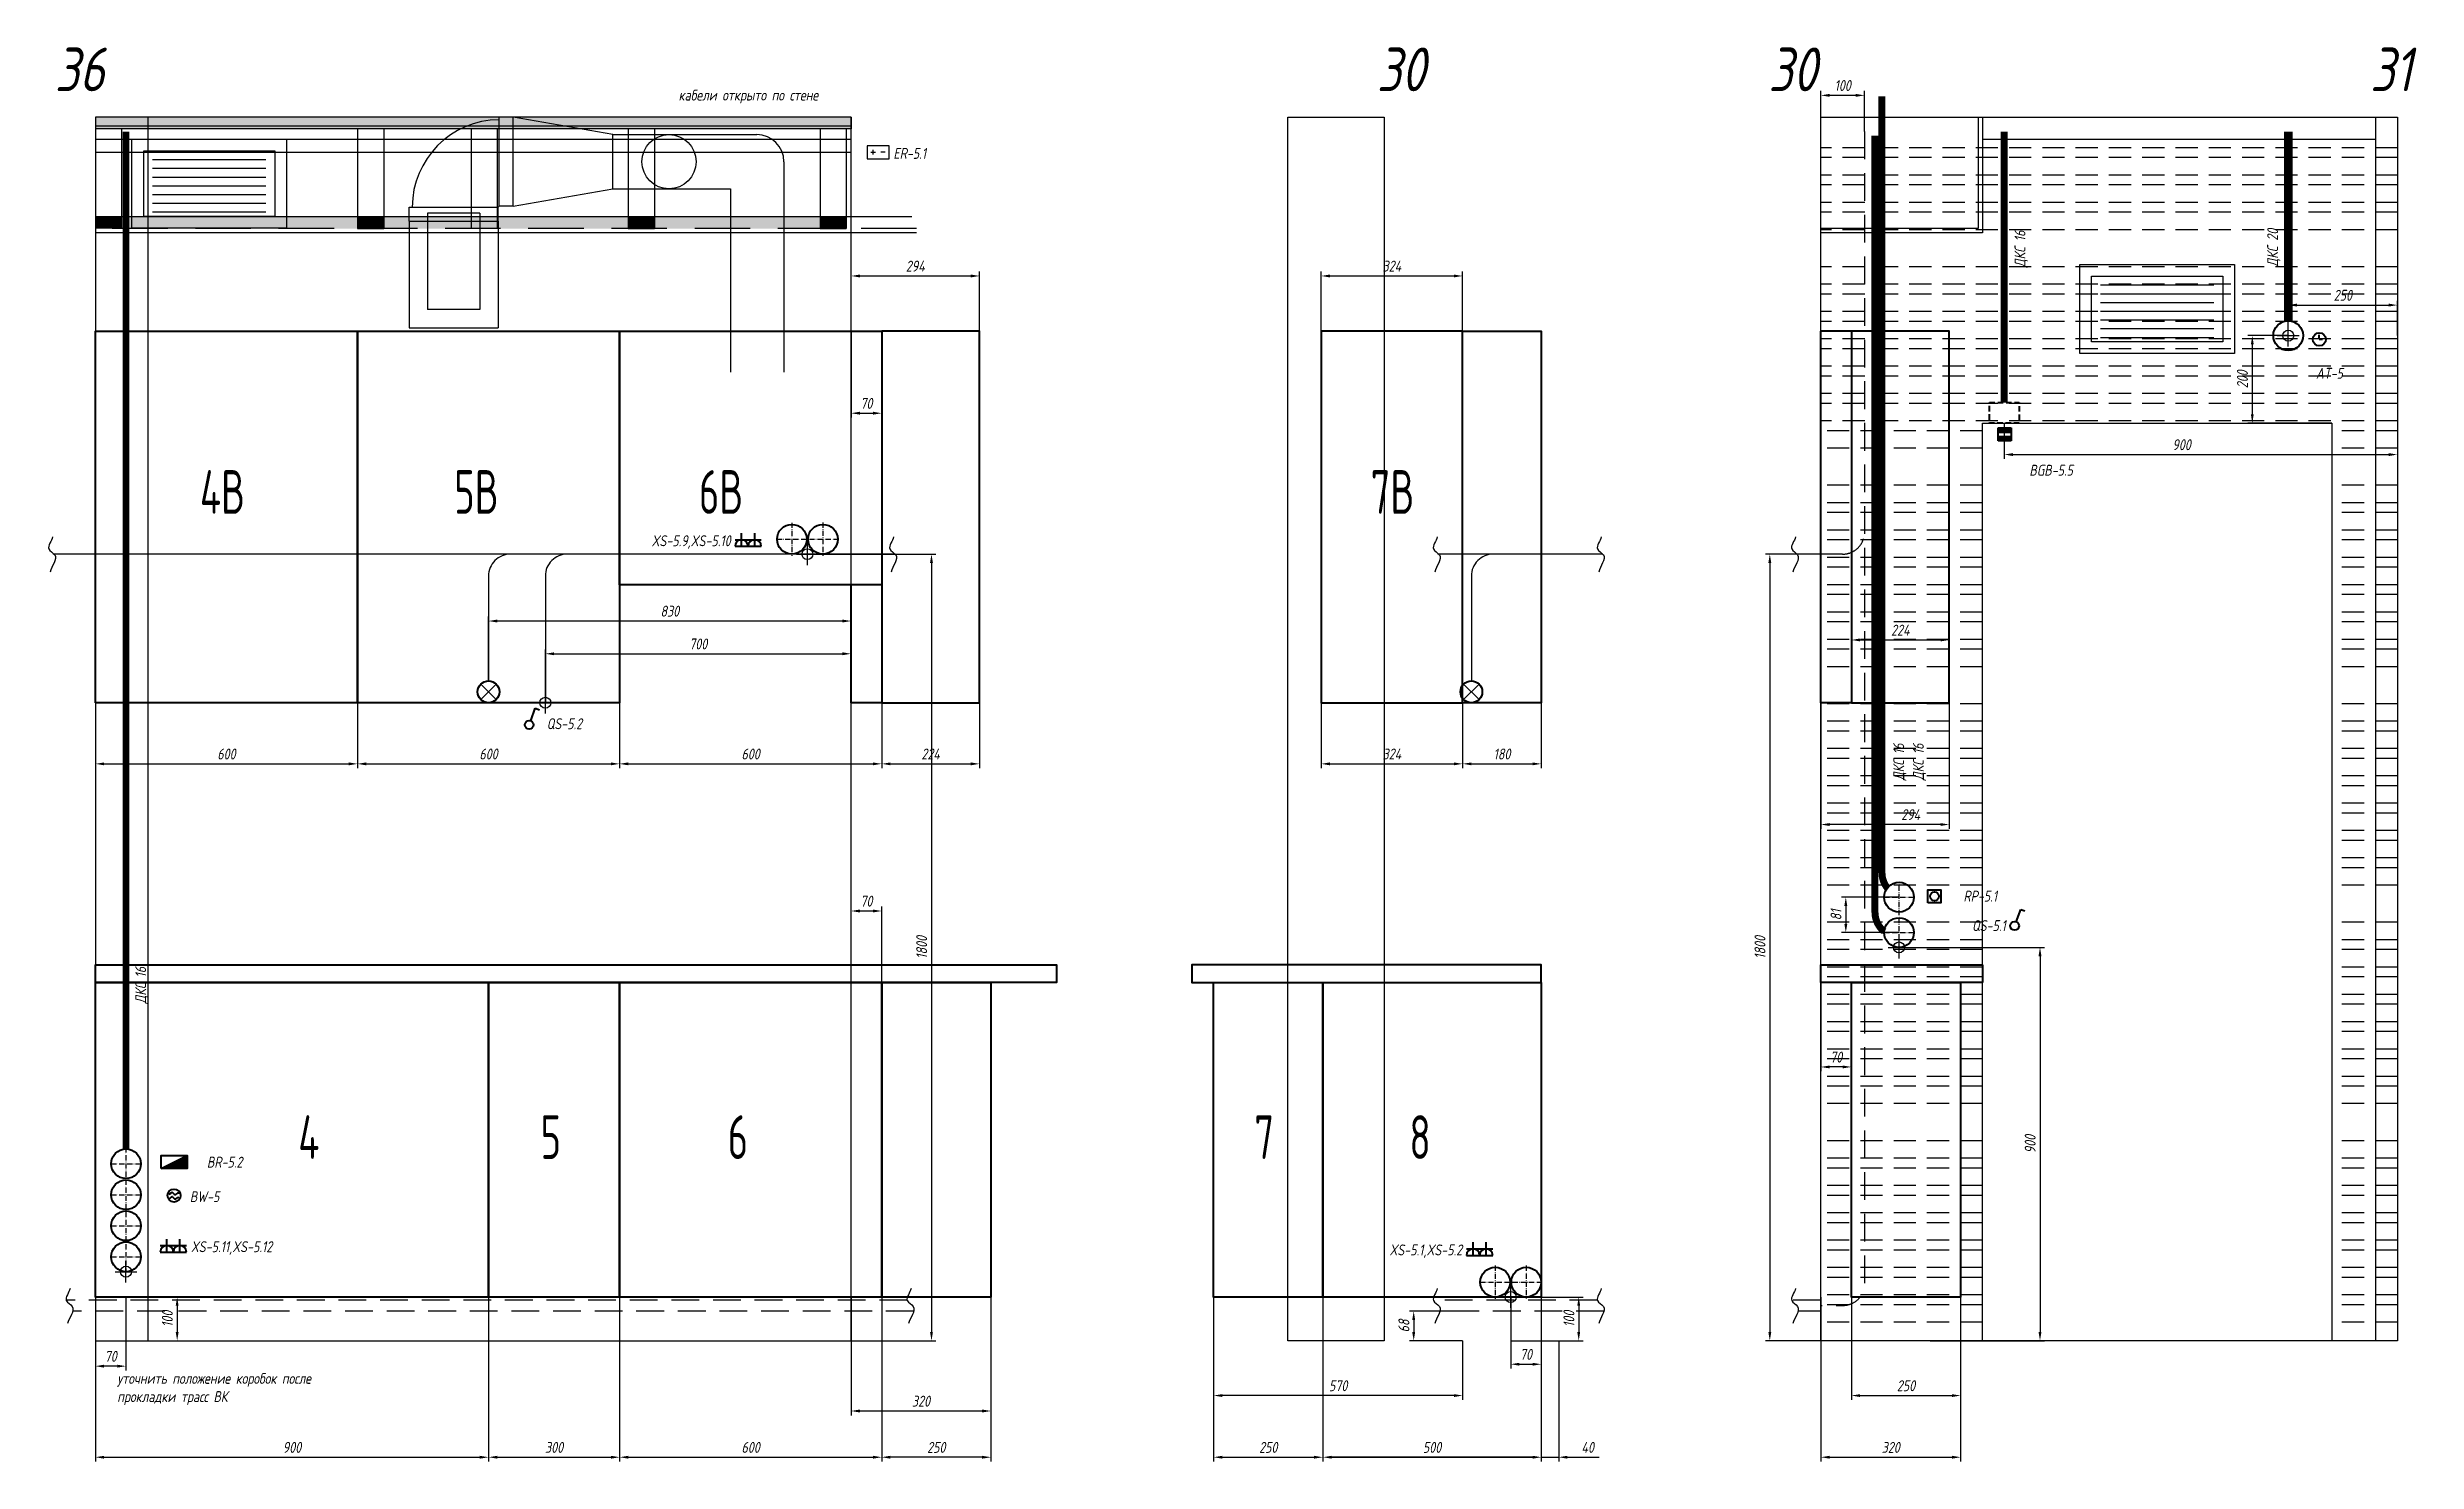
# Model space of a CAD drawing. Header units: millimetres. Extents: x -40374 to 56557, y -58468 to -14063.
# Drawn here: x 50553 to 55977, y -31615 to -28379 of the extents above; entities that cross this region are included whole.
import ezdxf
from ezdxf.enums import TextEntityAlignment as Align

# ---------------------------------------------------------------- set-up
doc = ezdxf.new("R2010")
doc.units = ezdxf.units.MM
doc.header["$PDMODE"] = 34
doc.header["$PDSIZE"] = 25
doc.linetypes.add('ACAD_ISO10W100', pattern=[18.5, 12, -3, 0.5, -3])
doc.linetypes.add('DASHED', pattern=[19.05, 12.7, -6.35])
for name, color, linetype in [('01 Черновое', 7, 'Continuous'), ('02 ОВиК', 7, 'Continuous'), ('02 ЭОМ и СС', 7, 'Continuous'), ('03 Потолок', 7, 'Continuous'), ('04 Мебель', 5, 'Continuous'), ('10 Перегородки', 7, 'Continuous'), ('11 Привязка размеры', 7, 'Continuous')]:
    doc.layers.add(name, color=color, linetype=linetype)
doc.layers.add('100 noprint', color=1, linetype='Continuous', plot=False)
doc.styles.add('GOST typeA', font='Gost.TTF')
doc.styles.get("Standard").update_dxf_attribs({"font": 'Ubuntu-R.ttf'})
doc.styles.add('ГОСТ-ISOCPEUR', font='isocpeui.ttf', dxfattribs={"width": 0.8})
doc.dimstyles.new('ISO-25', dxfattribs={"dimtxt": 2.5, "dimasz": 2.5, "dimexe": 1.25, "dimexo": 0.625, "dimtad": 1, "dimtxsty": 'Standard', "dimcen": 2.5, "dimadec": 0, "dimazin": 0, "dimtfac": 1, "dimtmove": 0, "dimatfit": 3, "dimfxl": 1, "dimarcsym": 0})

msp = doc.modelspace()

# ---------------------------------------------------------------- texts
at = {"insert": (50713, -31412.1), "char_height": 25, "width": 466.409, "attachment_point": 1, "style": 'ГОСТ-ISOCPEUR'}
msp.add_mtext('{уточнить положение коробок после прокладки трасс ВК}', dxfattribs=at)
at = {"layer": '02 ЭОМ и СС', "linetype": 'Continuous', "style": 'ГОСТ-ISOCPEUR', "width": 0.8}
for s, p in [('ER-5.1', (52489.9, -28633.8)), ('QS-5.2', (51696.2, -29939)), ('BW-5', (50879.2, -31021.3)), ('XS-5.11,XS-5.12', (50881.6, -31135.8))]:
    msp.add_text(s, height=25, dxfattribs=at).set_placement(p)
for s, p in [('AT-5', (55808.5, -29137.1)), ('BGB-5.5', (55190.2, -29358.9)), ('XS-5.9,XS-5.10', (52117.4, -29520.3)), ('RP-5.1', (55016.7, -30333.5)), ('QS-5.1', (55036.6, -30400.9)), ('BR-5.2', (50999.6, -30942.3)), ('XS-5.1,XS-5.2', (53791.9, -31143.1))]:
    msp.add_text(s, height=25, dxfattribs=at).set_placement(p, align=Align.RIGHT)
at = {"layer": '02 ЭОМ и СС', "insert": (51998.1, -28475.4), "char_height": 25, "width": 466.409, "attachment_point": 1, "style": 'ГОСТ-ISOCPEUR'}
msp.add_mtext('{кабели открыто по стене}', dxfattribs=at)
at = {"layer": '02 ЭОМ и СС', "char_height": 25, "width": 270.313, "attachment_point": 7, "rotation": 90, "style": 'ГОСТ-ISOCPEUR'}
for insert in [(55086.7, -28882.1), (54854.1, -30055.9)]:
    msp.add_mtext('{ДКС 16}', dxfattribs=dict(at, insert=insert))
at = {"layer": '02 ЭОМ и СС', "color": 5, "insert": (55634.9, -28880.7), "char_height": 25, "width": 270.313, "attachment_point": 1, "rotation": 90, "style": 'ГОСТ-ISOCPEUR'}
msp.add_mtext('{ДКС 20}', dxfattribs=at)
at = {"layer": '02 ЭОМ и СС', "color": 3, "insert": (54809.1, -30055.9), "char_height": 25, "width": 270.313, "attachment_point": 7, "rotation": 90, "style": 'ГОСТ-ISOCPEUR'}
msp.add_mtext('{ДКС 16}', dxfattribs=at)
at = {"layer": '04 Мебель', "lineweight": 40, "style": 'GOST typeA', "width": 0.8}
for s, p in [('4В', (50902.3, -29446.1)), ('5В', (51484.5, -29446.1)), ('6В', (52044.7, -29446.1)), ('7В', (53582.6, -29446.1)), ('4', (51127.5, -30922.5)), ('5', (51682.2, -30922.5)), ('6', (52110.6, -30922.5)), ('7', (53316.3, -30922.5)), ('8', (53671.3, -30922.5))]:
    msp.add_text(s, height=100, dxfattribs=at).set_placement(p)
at = {"layer": '100 noprint', "style": 'ГОСТ-ISOCPEUR', "width": 0.8}
for s, p in [('36', (50627.3, -28428.9)), ('30', (53652.3, -28428.9)), ('30', (54548.6, -28428.9)), ('31', (55918.9, -28428.9))]:
    msp.add_text(s, height=100, dxfattribs=at).set_placement(p, align=Align.MIDDLE)
at = {"layer": '11 Привязка размеры', "linetype": 'ACAD_ISO10W100', "insert": (50784.4, -30567), "char_height": 25, "width": 270.313, "attachment_point": 7, "rotation": 90, "style": 'ГОСТ-ISOCPEUR'}
msp.add_mtext('{ДКС 16}', dxfattribs=at)

# ---------------------------------------------------------------- blocks, each defined once
blk = doc.blocks.new('датчик протечки')
at = {"color": 0, "lineweight": -2}
blk.add_circle((0, 0), 1.5, dxfattribs=at)
at = {"color": 0, "lineweight": -2, "start_tangent": (0.745789, 0.666182), "end_tangent": (0.976749, -0.214388)}
for points in [[(-1.08, 0.27), (-0.41, 0.76), (0.2, 0.22), (1.14, 0.64)], [(-1.08, -0.73), (-0.41, -0.24), (0.2, -0.78), (1.14, -0.36)]]:
    blk.add_spline(points, degree=3, dxfattribs=at)
blk = doc.blocks.new('счетчик воды')
at = {"lineweight": -2}
blk.add_hatch(color=0, dxfattribs=at).paths.add_polyline_path([(6, 0), (6, 3), (0, 0)])
at = {"color": 0, "lineweight": -2}
blk.add_line((0, 0), (6, 3), dxfattribs=at)
blk.add_lwpolyline([(0, 0), (0, 3), (6, 3), (6, 0)], close=True, dxfattribs=at)
blk = doc.blocks.new('кнопка 1')
at = {"color": 0, "lineweight": -2}
for p, q in [((0.35, 0.94), (1.39, 3.78)), ((1.39, 3.78), (2.34, 3.45))]:
    blk.add_line(p, q, dxfattribs=at)
blk.add_circle((0, 0), 1, dxfattribs=at)
blk = doc.blocks.new('розетка скрытая трехполюсная')
at = {"color": 0, "lineweight": -2}
for p, q in [((-1.5, 1.5), (1.5, 1.5)), ((-1.5, 0), (1.5, 0)), ((0, 0), (0, 3))]:
    blk.add_line(p, q, dxfattribs=at)
blk.add_arc((0, 0), 1.5, 0, 180, dxfattribs=at)
blk = doc.blocks.new('ИП')
at = {"color": 0}
for p, q in [((0.86, 1.5), (1.91, 1.5)), ((1.38, 0.97), (1.38, 2.03)), ((4.14, 1.5), (3.09, 1.5))]:
    blk.add_line(p, q, dxfattribs=at)
blk.add_lwpolyline([(0, 0), (5, 0), (5, 3), (0, 3)], close=True, dxfattribs=at)
blk = doc.blocks.new('регулятор')
at = {"color": 0, "lineweight": -2}
blk.add_lwpolyline([(-1.5, -1.5), (-1.5, 1.5), (1.5, 1.5), (1.5, -1.5)], close=True, dxfattribs=at)
blk.add_circle((0, 0), 1, dxfattribs=at)
blk = doc.blocks.new('*D1054')
at = {"layer": '11 Привязка размеры', "color": 0, "lineweight": -2}
for p, q in [((50733.1, -31238.4), (50860.2, -31238.4)), ((50850.2, -31258.4), (50850.2, -31318.4)), ((50733.1, -31338.4), (50860.2, -31338.4))]:
    blk.add_line(p, q, dxfattribs=at)
at = {"layer": '11 Привязка размеры', "color": 0}
for points in [[(50853.5, -31258.4), (50846.9, -31258.4), (50850.2, -31238.4)], [(50846.9, -31318.4), (50853.5, -31318.4), (50850.2, -31338.4)]]:
    blk.add_solid(points, dxfattribs=at)
at = {"layer": 'Defpoints', "color": 0}
for p in [(50733.1, -31238.4), (50733.1, -31338.4), (50850.2, -31338.4)]:
    blk.add_point(p, dxfattribs=at)
at = {"layer": '11 Привязка размеры', "color": 0, "insert": (50827.7, -31288.4), "char_height": 25, "attachment_point": 5, "rotation": 90, "style": 'ГОСТ-ISOCPEUR'}
blk.add_mtext('100', dxfattribs=at)
blk = doc.blocks.new('*D1055')
at = {"layer": '11 Привязка размеры', "color": 0, "lineweight": -2}
for p, q in [((50663.1, -31238.4), (50663.1, -31406.6)), ((50733.1, -31238.4), (50733.1, -31406.6)), ((50713.1, -31396.6), (50683.1, -31396.6))]:
    blk.add_line(p, q, dxfattribs=at)
at = {"layer": '11 Привязка размеры', "color": 0}
for points in [[(50683.1, -31393.3), (50683.1, -31400), (50663.1, -31396.6)], [(50713.1, -31400), (50713.1, -31393.3), (50733.1, -31396.6)]]:
    blk.add_solid(points, dxfattribs=at)
at = {"layer": 'Defpoints', "color": 0}
for p in [(50663.1, -31238.4), (50733.1, -31238.4), (50663.1, -31396.6)]:
    blk.add_point(p, dxfattribs=at)
at = {"layer": '11 Привязка размеры', "color": 0, "insert": (50698.1, -31374.1), "char_height": 25, "attachment_point": 5, "style": 'ГОСТ-ISOCPEUR'}
blk.add_mtext('70', dxfattribs=at)
blk = doc.blocks.new('*D1056')
at = {"layer": '11 Привязка размеры', "color": 0, "lineweight": -2}
for p, q in [((53903.1, -31238.4), (54068.9, -31238.4)), ((54058.9, -31258.4), (54058.9, -31318.4)), ((53903.1, -31338.4), (54068.9, -31338.4))]:
    blk.add_line(p, q, dxfattribs=at)
at = {"layer": '11 Привязка размеры', "color": 0}
for points in [[(54062.2, -31258.4), (54055.5, -31258.4), (54058.9, -31238.4)], [(54055.5, -31318.4), (54062.2, -31318.4), (54058.9, -31338.4)]]:
    blk.add_solid(points, dxfattribs=at)
at = {"layer": 'Defpoints', "color": 0}
for p in [(53903.1, -31238.4), (53903.1, -31338.4), (54058.9, -31338.4)]:
    blk.add_point(p, dxfattribs=at)
at = {"layer": '11 Привязка размеры', "color": 0, "insert": (54036.4, -31288.4), "char_height": 25, "attachment_point": 5, "rotation": 90, "style": 'ГОСТ-ISOCPEUR'}
blk.add_mtext('100', dxfattribs=at)
blk = doc.blocks.new('*D1057')
at = {"layer": '11 Привязка размеры', "color": 0, "lineweight": -2}
for p, q in [((52293.1, -29538.4), (52587.1, -29538.4)), ((52577.1, -29558.4), (52577.1, -31318.4)), ((52293.1, -31338.4), (52587.1, -31338.4))]:
    blk.add_line(p, q, dxfattribs=at)
at = {"layer": '11 Привязка размеры', "color": 0}
for points in [[(52580.4, -29558.4), (52573.8, -29558.4), (52577.1, -29538.4)], [(52573.8, -31318.4), (52580.4, -31318.4), (52577.1, -31338.4)]]:
    blk.add_solid(points, dxfattribs=at)
at = {"layer": 'Defpoints', "color": 0}
for p in [(52293.1, -29538.4), (52293.1, -31338.4), (52577.1, -31338.4)]:
    blk.add_point(p, dxfattribs=at)
at = {"layer": '11 Привязка размеры', "color": 0, "insert": (52554.6, -30438.4), "char_height": 25, "attachment_point": 5, "rotation": 90, "style": 'ГОСТ-ISOCPEUR'}
blk.add_mtext('1800', dxfattribs=at)
blk = doc.blocks.new('*D1058')
at = {"layer": '11 Привязка размеры', "color": 0, "lineweight": -2}
for p, q in [((51693.1, -29878.4), (51693.1, -29756.4)), ((51713.1, -29766.4), (52373.1, -29766.4)), ((52393.1, -29878.4), (52393.1, -29756.4))]:
    blk.add_line(p, q, dxfattribs=at)
at = {"layer": '11 Привязка размеры', "color": 0}
for points in [[(51713.1, -29763), (51713.1, -29769.7), (51693.1, -29766.4)], [(52373.1, -29769.7), (52373.1, -29763), (52393.1, -29766.4)]]:
    blk.add_solid(points, dxfattribs=at)
at = {"layer": 'Defpoints', "color": 0}
for p in [(52393.1, -29766.4), (51693.1, -29878.4), (52393.1, -29878.4)]:
    blk.add_point(p, dxfattribs=at)
at = {"layer": '11 Привязка размеры', "color": 0, "insert": (52043.1, -29743.9), "char_height": 25, "attachment_point": 5, "style": 'ГОСТ-ISOCPEUR'}
blk.add_mtext('700', dxfattribs=at)
blk = doc.blocks.new('*D1060')
at = {"layer": '11 Привязка размеры', "color": 0, "lineweight": -2}
for p, q in [((54792.1, -30438.4), (55124.9, -30438.4)), ((55114.9, -30458.4), (55114.9, -31318.4)), ((54863.1, -31338.4), (55124.9, -31338.4))]:
    blk.add_line(p, q, dxfattribs=at)
at = {"layer": '11 Привязка размеры', "color": 0}
for points in [[(55118.2, -30458.4), (55111.5, -30458.4), (55114.9, -30438.4)], [(55111.5, -31318.4), (55118.2, -31318.4), (55114.9, -31338.4)]]:
    blk.add_solid(points, dxfattribs=at)
at = {"layer": 'Defpoints', "color": 0}
for p in [(54792.1, -30438.4), (54863.1, -31338.4), (55114.9, -31338.4)]:
    blk.add_point(p, dxfattribs=at)
at = {"layer": '11 Привязка размеры', "color": 0, "insert": (55092.4, -30888.4), "char_height": 25, "attachment_point": 5, "rotation": 90, "style": 'ГОСТ-ISOCPEUR'}
blk.add_mtext('900', dxfattribs=at)
blk = doc.blocks.new('*D1061')
at = {"layer": '11 Привязка размеры', "color": 0, "lineweight": -2}
for p, q in [((55683.1, -29038.4), (55590.9, -29038.4)), ((55600.9, -29058.4), (55600.9, -29218.4)), ((55783.1, -29238.4), (55590.9, -29238.4))]:
    blk.add_line(p, q, dxfattribs=at)
at = {"layer": '11 Привязка размеры', "color": 0}
for points in [[(55604.2, -29058.4), (55597.6, -29058.4), (55600.9, -29038.4)], [(55597.6, -29218.4), (55604.2, -29218.4), (55600.9, -29238.4)]]:
    blk.add_solid(points, dxfattribs=at)
at = {"layer": 'Defpoints', "color": 0}
for p in [(55683.1, -29038.4), (55600.9, -29238.4), (55783.1, -29238.4)]:
    blk.add_point(p, dxfattribs=at)
at = {"layer": '11 Привязка размеры', "color": 0, "insert": (55578.4, -29138.4), "char_height": 25, "attachment_point": 5, "rotation": 90, "style": 'ГОСТ-ISOCPEUR'}
blk.add_mtext('200', dxfattribs=at)
blk = doc.blocks.new('*D1062')
at = {"layer": '11 Привязка размеры', "color": 0, "lineweight": -2}
for p, q in [((55683.1, -29038.4), (55683.1, -28958.5)), ((55933.1, -29038.4), (55933.1, -28958.5)), ((55703.1, -28968.5), (55913.1, -28968.5))]:
    blk.add_line(p, q, dxfattribs=at)
at = {"layer": '11 Привязка размеры', "color": 0}
for points in [[(55703.1, -28965.1), (55703.1, -28971.8), (55683.1, -28968.5)], [(55913.1, -28971.8), (55913.1, -28965.1), (55933.1, -28968.5)]]:
    blk.add_solid(points, dxfattribs=at)
at = {"layer": 'Defpoints', "color": 0}
for p in [(55933.1, -28968.5), (55683.1, -29038.4), (55933.1, -29038.4)]:
    blk.add_point(p, dxfattribs=at)
at = {"layer": '11 Привязка размеры', "color": 0, "insert": (55808.1, -28946), "char_height": 25, "attachment_point": 5, "style": 'ГОСТ-ISOCPEUR'}
blk.add_mtext('250', dxfattribs=at)
blk = doc.blocks.new('часы')
at = {"color": 0, "lineweight": -2}
for q in [(9893.5, 982.52), (9894.25, 981.52)]:
    blk.add_line((9893.5, 981.52), q, dxfattribs=at)
blk.add_circle((9893.5, 981.52), 1.5, dxfattribs=at)
blk = doc.blocks.new('геркон')
at = {"lineweight": -2}
for points in [[(3, 2), (3, 3), (0, 3), (0, 2)], [(3, 0), (3, 1), (0, 1), (0, 0)]]:
    blk.add_hatch(color=0, dxfattribs=at).paths.add_polyline_path(points)
at = {"color": 0, "lineweight": -2}
for p, q in [((0, 0), (0, 3)), ((0, 3), (3, 3)), ((0, 2), (3, 2)), ((0, 1), (3, 1)), ((3, 0), (0, 0)), ((3, 3), (3, 0))]:
    blk.add_line(p, q, dxfattribs=at)
blk = doc.blocks.new('*D1063')
at = {"layer": '11 Привязка размеры', "color": 0, "lineweight": -2}
for p, q in [((55033.1, -29238.4), (55033.1, -29320.5)), ((55933.1, -29238.4), (55933.1, -29320.5)), ((55053.1, -29310.5), (55913.1, -29310.5))]:
    blk.add_line(p, q, dxfattribs=at)
at = {"layer": '11 Привязка размеры', "color": 0}
for points in [[(55053.1, -29307.2), (55053.1, -29313.9), (55033.1, -29310.5)], [(55913.1, -29313.9), (55913.1, -29307.2), (55933.1, -29310.5)]]:
    blk.add_solid(points, dxfattribs=at)
at = {"layer": 'Defpoints', "color": 0}
for p in [(55033.1, -29238.4), (55933.1, -29238.4), (55933.1, -29310.5)]:
    blk.add_point(p, dxfattribs=at)
at = {"layer": '11 Привязка размеры', "color": 0, "insert": (55439.1, -29288), "char_height": 25, "attachment_point": 5, "style": 'ГОСТ-ISOCPEUR'}
blk.add_mtext('900', dxfattribs=at)
blk = doc.blocks.new('*D1064')
at = {"layer": '11 Привязка размеры', "color": 0, "lineweight": -2}
for p, q in [((50663.1, -31238.4), (50663.1, -31615)), ((51563.1, -31238.4), (51563.1, -31615)), ((50683.1, -31605), (51543.1, -31605))]:
    blk.add_line(p, q, dxfattribs=at)
at = {"layer": '11 Привязка размеры', "color": 0}
for points in [[(50683.1, -31601.7), (50683.1, -31608.3), (50663.1, -31605)], [(51543.1, -31608.3), (51543.1, -31601.7), (51563.1, -31605)]]:
    blk.add_solid(points, dxfattribs=at)
at = {"layer": 'Defpoints', "color": 0}
for p in [(50663.1, -31238.4), (51563.1, -31238.4), (51563.1, -31605)]:
    blk.add_point(p, dxfattribs=at)
at = {"layer": '11 Привязка размеры', "color": 0, "insert": (51113.1, -31582.5), "char_height": 25, "attachment_point": 5, "style": 'ГОСТ-ISOCPEUR'}
blk.add_mtext('900', dxfattribs=at)
blk = doc.blocks.new('*D1065')
at = {"layer": '11 Привязка размеры', "color": 0, "lineweight": -2}
for p, q in [((51563.1, -31238.4), (51563.1, -31615)), ((51863.1, -31238.4), (51863.1, -31615)), ((51583.1, -31605), (51843.1, -31605))]:
    blk.add_line(p, q, dxfattribs=at)
at = {"layer": '11 Привязка размеры', "color": 0}
for points in [[(51583.1, -31601.7), (51583.1, -31608.3), (51563.1, -31605)], [(51843.1, -31608.3), (51843.1, -31601.7), (51863.1, -31605)]]:
    blk.add_solid(points, dxfattribs=at)
at = {"layer": 'Defpoints', "color": 0}
for p in [(51563.1, -31238.4), (51863.1, -31238.4), (51863.1, -31605)]:
    blk.add_point(p, dxfattribs=at)
at = {"layer": '11 Привязка размеры', "color": 0, "insert": (51713.1, -31582.5), "char_height": 25, "attachment_point": 5, "style": 'ГОСТ-ISOCPEUR'}
blk.add_mtext('300', dxfattribs=at)
blk = doc.blocks.new('*D1066')
at = {"layer": '11 Привязка размеры', "color": 0, "lineweight": -2}
for p, q in [((51863.1, -31238.4), (51863.1, -31615)), ((52463.1, -31238.4), (52463.1, -31615)), ((51883.1, -31605), (52443.1, -31605))]:
    blk.add_line(p, q, dxfattribs=at)
at = {"layer": '11 Привязка размеры', "color": 0}
for points in [[(51883.1, -31601.7), (51883.1, -31608.3), (51863.1, -31605)], [(52443.1, -31608.3), (52443.1, -31601.7), (52463.1, -31605)]]:
    blk.add_solid(points, dxfattribs=at)
at = {"layer": 'Defpoints', "color": 0}
for p in [(51863.1, -31238.4), (52463.1, -31238.4), (52463.1, -31605)]:
    blk.add_point(p, dxfattribs=at)
at = {"layer": '11 Привязка размеры', "color": 0, "insert": (52163.1, -31582.5), "char_height": 25, "attachment_point": 5, "style": 'ГОСТ-ISOCPEUR'}
blk.add_mtext('600', dxfattribs=at)
blk = doc.blocks.new('*D1067')
at = {"layer": '11 Привязка размеры', "color": 0, "lineweight": -2}
for p, q in [((52463.1, -31238.4), (52463.1, -31615)), ((52713.1, -31238.4), (52713.1, -31615)), ((52693.1, -31605), (52483.1, -31605))]:
    blk.add_line(p, q, dxfattribs=at)
at = {"layer": '11 Привязка размеры', "color": 0}
for points in [[(52483.1, -31601.7), (52483.1, -31608.3), (52463.1, -31605)], [(52693.1, -31608.3), (52693.1, -31601.7), (52713.1, -31605)]]:
    blk.add_solid(points, dxfattribs=at)
at = {"layer": 'Defpoints', "color": 0}
for p in [(52463.1, -31238.4), (52713.1, -31238.4), (52463.1, -31605)]:
    blk.add_point(p, dxfattribs=at)
at = {"layer": '11 Привязка размеры', "color": 0, "insert": (52588.1, -31582.5), "char_height": 25, "attachment_point": 5, "style": 'ГОСТ-ISOCPEUR'}
blk.add_mtext('250', dxfattribs=at)
blk = doc.blocks.new('*D1068')
at = {"layer": '11 Привязка размеры', "color": 0, "lineweight": -2}
for p, q in [((53473.1, -31238.4), (53473.1, -31615)), ((53973.1, -31238.4), (53973.1, -31615)), ((53493.1, -31605), (53953.1, -31605))]:
    blk.add_line(p, q, dxfattribs=at)
at = {"layer": '11 Привязка размеры', "color": 0}
for points in [[(53493.1, -31601.7), (53493.1, -31608.3), (53473.1, -31605)], [(53953.1, -31608.3), (53953.1, -31601.7), (53973.1, -31605)]]:
    blk.add_solid(points, dxfattribs=at)
at = {"layer": 'Defpoints', "color": 0}
for p in [(53473.1, -31238.4), (53973.1, -31238.4), (53973.1, -31605)]:
    blk.add_point(p, dxfattribs=at)
at = {"layer": '11 Привязка размеры', "color": 0, "insert": (53723.1, -31582.5), "char_height": 25, "attachment_point": 5, "style": 'ГОСТ-ISOCPEUR'}
blk.add_mtext('500', dxfattribs=at)
blk = doc.blocks.new('*D1069')
at = {"layer": '11 Привязка размеры', "color": 0, "lineweight": -2}
for p, q in [((53473.1, -31238.4), (53473.1, -31615)), ((53973.1, -31238.4), (53973.1, -31615)), ((53953.1, -31605), (53493.1, -31605))]:
    blk.add_line(p, q, dxfattribs=at)
at = {"layer": '11 Привязка размеры', "color": 0}
for points in [[(53493.1, -31601.7), (53493.1, -31608.3), (53473.1, -31605)], [(53953.1, -31608.3), (53953.1, -31601.7), (53973.1, -31605)]]:
    blk.add_solid(points, dxfattribs=at)
at = {"layer": 'Defpoints', "color": 0}
for p in [(53473.1, -31238.4), (53973.1, -31238.4), (53473.1, -31605)]:
    blk.add_point(p, dxfattribs=at)
at = {"layer": '11 Привязка размеры', "color": 0, "insert": (53723.1, -31582.5), "char_height": 25, "attachment_point": 5, "style": 'ГОСТ-ISOCPEUR'}
blk.add_mtext('500', dxfattribs=at)
blk = doc.blocks.new('*D1070')
at = {"layer": '11 Привязка размеры', "color": 0, "lineweight": -2}
for p, q in [((53223.1, -31238.4), (53223.1, -31615)), ((53473.1, -31238.4), (53473.1, -31615)), ((53243.1, -31605), (53453.1, -31605))]:
    blk.add_line(p, q, dxfattribs=at)
at = {"layer": '11 Привязка размеры', "color": 0}
for points in [[(53243.1, -31601.7), (53243.1, -31608.3), (53223.1, -31605)], [(53453.1, -31608.3), (53453.1, -31601.7), (53473.1, -31605)]]:
    blk.add_solid(points, dxfattribs=at)
at = {"layer": 'Defpoints', "color": 0}
for p in [(53223.1, -31238.4), (53473.1, -31238.4), (53473.1, -31605)]:
    blk.add_point(p, dxfattribs=at)
at = {"layer": '11 Привязка размеры', "color": 0, "insert": (53348.1, -31582.5), "char_height": 25, "attachment_point": 5, "style": 'ГОСТ-ISOCPEUR'}
blk.add_mtext('250', dxfattribs=at)
blk = doc.blocks.new('*D1071')
at = {"layer": '11 Привязка размеры', "color": 0, "lineweight": -2}
for p, q in [((50663.1, -29878.4), (50663.1, -30028.3)), ((51263.1, -29878.4), (51263.1, -30028.3)), ((50683.1, -30018.3), (51243.1, -30018.3))]:
    blk.add_line(p, q, dxfattribs=at)
at = {"layer": '11 Привязка размеры', "color": 0}
for points in [[(50683.1, -30015), (50683.1, -30021.6), (50663.1, -30018.3)], [(51243.1, -30021.6), (51243.1, -30015), (51263.1, -30018.3)]]:
    blk.add_solid(points, dxfattribs=at)
at = {"layer": 'Defpoints', "color": 0}
for p in [(50663.1, -29878.4), (51263.1, -29878.4), (51263.1, -30018.3)]:
    blk.add_point(p, dxfattribs=at)
at = {"layer": '11 Привязка размеры', "color": 0, "insert": (50963.1, -29995.8), "char_height": 25, "attachment_point": 5, "style": 'ГОСТ-ISOCPEUR'}
blk.add_mtext('600', dxfattribs=at)
blk = doc.blocks.new('*D1072')
at = {"layer": '11 Привязка размеры', "color": 0, "lineweight": -2}
for p, q in [((51263.1, -29878.4), (51263.1, -30028.3)), ((51863.1, -29878.4), (51863.1, -30028.3)), ((51283.1, -30018.3), (51843.1, -30018.3))]:
    blk.add_line(p, q, dxfattribs=at)
at = {"layer": '11 Привязка размеры', "color": 0}
for points in [[(51283.1, -30015), (51283.1, -30021.6), (51263.1, -30018.3)], [(51843.1, -30021.6), (51843.1, -30015), (51863.1, -30018.3)]]:
    blk.add_solid(points, dxfattribs=at)
at = {"layer": 'Defpoints', "color": 0}
for p in [(51263.1, -29878.4), (51863.1, -29878.4), (51863.1, -30018.3)]:
    blk.add_point(p, dxfattribs=at)
at = {"layer": '11 Привязка размеры', "color": 0, "insert": (51563.1, -29995.8), "char_height": 25, "attachment_point": 5, "style": 'ГОСТ-ISOCPEUR'}
blk.add_mtext('600', dxfattribs=at)
blk = doc.blocks.new('*D1073')
at = {"layer": '11 Привязка размеры', "color": 0, "lineweight": -2}
for p, q in [((51863.1, -29878.4), (51863.1, -30028.3)), ((52463.1, -29878.4), (52463.1, -30028.3)), ((51883.1, -30018.3), (52443.1, -30018.3))]:
    blk.add_line(p, q, dxfattribs=at)
at = {"layer": '11 Привязка размеры', "color": 0}
for points in [[(51883.1, -30015), (51883.1, -30021.6), (51863.1, -30018.3)], [(52443.1, -30021.6), (52443.1, -30015), (52463.1, -30018.3)]]:
    blk.add_solid(points, dxfattribs=at)
at = {"layer": 'Defpoints', "color": 0}
for p in [(51863.1, -29878.4), (52463.1, -29878.4), (52463.1, -30018.3)]:
    blk.add_point(p, dxfattribs=at)
at = {"layer": '11 Привязка размеры', "color": 0, "insert": (52163.1, -29995.8), "char_height": 25, "attachment_point": 5, "style": 'ГОСТ-ISOCPEUR'}
blk.add_mtext('600', dxfattribs=at)
blk = doc.blocks.new('*D1074')
at = {"layer": '11 Привязка размеры', "color": 0, "lineweight": -2}
for p, q in [((52463.1, -29878.4), (52463.1, -30028.3)), ((52687.1, -29878.4), (52687.1, -30028.3)), ((52483.1, -30018.3), (52667.1, -30018.3))]:
    blk.add_line(p, q, dxfattribs=at)
at = {"layer": '11 Привязка размеры', "color": 0}
for points in [[(52483.1, -30015), (52483.1, -30021.6), (52463.1, -30018.3)], [(52667.1, -30021.6), (52667.1, -30015), (52687.1, -30018.3)]]:
    blk.add_solid(points, dxfattribs=at)
at = {"layer": 'Defpoints', "color": 0}
for p in [(52463.1, -29878.4), (52687.1, -29878.4), (52687.1, -30018.3)]:
    blk.add_point(p, dxfattribs=at)
at = {"layer": '11 Привязка размеры', "color": 0, "insert": (52575.1, -29995.8), "char_height": 25, "attachment_point": 5, "style": 'ГОСТ-ISOCPEUR'}
blk.add_mtext('224', dxfattribs=at)
blk = doc.blocks.new('*D1075')
at = {"layer": '11 Привязка размеры', "color": 0, "lineweight": -2}
for p, q in [((53469.1, -29878.4), (53469.1, -30028.3)), ((53793.1, -29878.4), (53793.1, -30028.3)), ((53489.1, -30018.3), (53773.1, -30018.3))]:
    blk.add_line(p, q, dxfattribs=at)
at = {"layer": '11 Привязка размеры', "color": 0}
for points in [[(53489.1, -30015), (53489.1, -30021.6), (53469.1, -30018.3)], [(53773.1, -30021.6), (53773.1, -30015), (53793.1, -30018.3)]]:
    blk.add_solid(points, dxfattribs=at)
at = {"layer": 'Defpoints', "color": 0}
for p in [(53469.1, -29878.4), (53793.1, -29878.4), (53793.1, -30018.3)]:
    blk.add_point(p, dxfattribs=at)
at = {"layer": '11 Привязка размеры', "color": 0, "insert": (53631.1, -29995.8), "char_height": 25, "attachment_point": 5, "style": 'ГОСТ-ISOCPEUR'}
blk.add_mtext('324', dxfattribs=at)
blk = doc.blocks.new('*D1076')
at = {"layer": '11 Привязка размеры', "color": 0, "lineweight": -2}
for p, q in [((53793.1, -29878.4), (53793.1, -30028.3)), ((53973.1, -29878.4), (53973.1, -30028.3)), ((53813.1, -30018.3), (53953.1, -30018.3))]:
    blk.add_line(p, q, dxfattribs=at)
at = {"layer": '11 Привязка размеры', "color": 0}
for points in [[(53813.1, -30015), (53813.1, -30021.6), (53793.1, -30018.3)], [(53953.1, -30021.6), (53953.1, -30015), (53973.1, -30018.3)]]:
    blk.add_solid(points, dxfattribs=at)
at = {"layer": 'Defpoints', "color": 0}
for p in [(53793.1, -29878.4), (53973.1, -29878.4), (53973.1, -30018.3)]:
    blk.add_point(p, dxfattribs=at)
at = {"layer": '11 Привязка размеры', "color": 0, "insert": (53883.1, -29995.8), "char_height": 25, "attachment_point": 5, "style": 'ГОСТ-ISOCPEUR'}
blk.add_mtext('180', dxfattribs=at)
blk = doc.blocks.new('*D1077')
at = {"layer": '11 Привязка размеры', "color": 0, "lineweight": -2}
for p, q in [((52393.1, -31238.4), (52393.1, -31509.2)), ((52713.1, -31238.4), (52713.1, -31509.2)), ((52413.1, -31499.2), (52693.1, -31499.2))]:
    blk.add_line(p, q, dxfattribs=at)
at = {"layer": '11 Привязка размеры', "color": 0}
for points in [[(52413.1, -31495.9), (52413.1, -31502.6), (52393.1, -31499.2)], [(52693.1, -31502.6), (52693.1, -31495.9), (52713.1, -31499.2)]]:
    blk.add_solid(points, dxfattribs=at)
at = {"layer": 'Defpoints', "color": 0}
for p in [(52393.1, -31238.4), (52713.1, -31238.4), (52713.1, -31499.2)]:
    blk.add_point(p, dxfattribs=at)
at = {"layer": '11 Привязка размеры', "color": 0, "insert": (52553.1, -31476.7), "char_height": 25, "attachment_point": 5, "style": 'ГОСТ-ISOCPEUR'}
blk.add_mtext('320', dxfattribs=at)
blk = doc.blocks.new('*D1078')
at = {"layer": '11 Привязка размеры', "color": 0, "lineweight": -2}
for p, q in [((53223.1, -31238.4), (53223.1, -31473.9)), ((53793.1, -31338.4), (53793.1, -31473.9)), ((53773.1, -31463.9), (53243.1, -31463.9))]:
    blk.add_line(p, q, dxfattribs=at)
at = {"layer": '11 Привязка размеры', "color": 0}
for points in [[(53243.1, -31460.6), (53243.1, -31467.2), (53223.1, -31463.9)], [(53773.1, -31467.2), (53773.1, -31460.6), (53793.1, -31463.9)]]:
    blk.add_solid(points, dxfattribs=at)
at = {"layer": 'Defpoints', "color": 0}
for p in [(53223.1, -31238.4), (53793.1, -31338.4), (53223.1, -31463.9)]:
    blk.add_point(p, dxfattribs=at)
at = {"layer": '11 Привязка размеры', "color": 0, "insert": (53508.1, -31441.4), "char_height": 25, "attachment_point": 5, "style": 'ГОСТ-ISOCPEUR'}
blk.add_mtext('570', dxfattribs=at)
blk = doc.blocks.new('*D1079')
at = {"layer": '11 Привязка размеры', "color": 0, "lineweight": -2}
for p, q in [((53973.1, -31238.4), (53973.1, -31615)), ((54013.1, -31338.4), (54013.1, -31615)), ((53953.1, -31605), (53933.1, -31605)), ((53973.1, -31605), (54013.1, -31605)), ((54033.1, -31605), (54105.5, -31605))]:
    blk.add_line(p, q, dxfattribs=at)
at = {"layer": '11 Привязка размеры', "color": 0}
for points in [[(53953.1, -31608.3), (53953.1, -31601.7), (53973.1, -31605)], [(54033.1, -31601.7), (54033.1, -31608.3), (54013.1, -31605)]]:
    blk.add_solid(points, dxfattribs=at)
at = {"layer": 'Defpoints', "color": 0}
for p in [(53973.1, -31238.4), (54013.1, -31338.4), (54013.1, -31605)]:
    blk.add_point(p, dxfattribs=at)
at = {"layer": '11 Привязка размеры', "color": 0, "insert": (54079.3, -31582.5), "char_height": 25, "attachment_point": 5, "style": 'ГОСТ-ISOCPEUR'}
blk.add_mtext('40', dxfattribs=at)
blk = doc.blocks.new('*D1080')
at = {"layer": '11 Привязка размеры', "color": 0, "lineweight": -2}
for p, q in [((52393.1, -29028.4), (52393.1, -28891.8)), ((52413.1, -28901.8), (52667.1, -28901.8)), ((52687.1, -29028.4), (52687.1, -28891.8))]:
    blk.add_line(p, q, dxfattribs=at)
at = {"layer": '11 Привязка размеры', "color": 0}
for points in [[(52413.1, -28898.5), (52413.1, -28905.1), (52393.1, -28901.8)], [(52667.1, -28905.1), (52667.1, -28898.5), (52687.1, -28901.8)]]:
    blk.add_solid(points, dxfattribs=at)
at = {"layer": 'Defpoints', "color": 0}
for p in [(52687.1, -28901.8), (52393.1, -29028.4), (52687.1, -29028.4)]:
    blk.add_point(p, dxfattribs=at)
at = {"layer": '11 Привязка размеры', "color": 0, "insert": (52540.1, -28879.3), "char_height": 25, "attachment_point": 5, "style": 'ГОСТ-ISOCPEUR'}
blk.add_mtext('294', dxfattribs=at)
blk = doc.blocks.new('*D1081')
at = {"layer": '11 Привязка размеры', "color": 0, "lineweight": -2}
for p, q in [((54683.1, -31238.4), (54683.1, -31473.9)), ((54933.1, -31238.4), (54933.1, -31473.9)), ((54703.1, -31463.9), (54913.1, -31463.9))]:
    blk.add_line(p, q, dxfattribs=at)
at = {"layer": '11 Привязка размеры', "color": 0}
for points in [[(54703.1, -31460.6), (54703.1, -31467.2), (54683.1, -31463.9)], [(54913.1, -31467.2), (54913.1, -31460.6), (54933.1, -31463.9)]]:
    blk.add_solid(points, dxfattribs=at)
at = {"layer": 'Defpoints', "color": 0}
for p in [(54683.1, -31238.4), (54933.1, -31238.4), (54933.1, -31463.9)]:
    blk.add_point(p, dxfattribs=at)
at = {"layer": '11 Привязка размеры', "color": 0, "insert": (54808.1, -31441.4), "char_height": 25, "attachment_point": 5, "style": 'ГОСТ-ISOCPEUR'}
blk.add_mtext('250', dxfattribs=at)
blk = doc.blocks.new('*D1082')
at = {"layer": '11 Привязка размеры', "color": 0, "lineweight": -2}
for p, q in [((54613.1, -31238.4), (54613.1, -31615)), ((54933.1, -31238.4), (54933.1, -31615)), ((54633.1, -31605), (54913.1, -31605))]:
    blk.add_line(p, q, dxfattribs=at)
at = {"layer": '11 Привязка размеры', "color": 0}
for points in [[(54633.1, -31601.7), (54633.1, -31608.3), (54613.1, -31605)], [(54913.1, -31608.3), (54913.1, -31601.7), (54933.1, -31605)]]:
    blk.add_solid(points, dxfattribs=at)
at = {"layer": 'Defpoints', "color": 0}
for p in [(54613.1, -31238.4), (54933.1, -31238.4), (54933.1, -31605)]:
    blk.add_point(p, dxfattribs=at)
at = {"layer": '11 Привязка размеры', "color": 0, "insert": (54773.1, -31582.5), "char_height": 25, "attachment_point": 5, "style": 'ГОСТ-ISOCPEUR'}
blk.add_mtext('320', dxfattribs=at)
blk = doc.blocks.new('*D1083')
at = {"layer": '11 Привязка размеры', "color": 0, "lineweight": -2}
for p, q in [((54613.1, -29878.4), (54613.1, -30167.1)), ((54907.1, -29878.4), (54907.1, -30167.1)), ((54887.1, -30157.1), (54633.1, -30157.1))]:
    blk.add_line(p, q, dxfattribs=at)
at = {"layer": '11 Привязка размеры', "color": 0}
for points in [[(54633.1, -30153.8), (54633.1, -30160.4), (54613.1, -30157.1)], [(54887.1, -30160.4), (54887.1, -30153.8), (54907.1, -30157.1)]]:
    blk.add_solid(points, dxfattribs=at)
at = {"layer": 'Defpoints', "color": 0}
for p in [(54613.1, -29878.4), (54907.1, -29878.4), (54613.1, -30157.1)]:
    blk.add_point(p, dxfattribs=at)
at = {"layer": '11 Привязка размеры', "color": 0, "insert": (54818.8, -30134.6), "char_height": 25, "attachment_point": 5, "style": 'ГОСТ-ISOCPEUR'}
blk.add_mtext('294', dxfattribs=at)
blk = doc.blocks.new('*D1084')
at = {"layer": '11 Привязка размеры', "color": 0, "lineweight": -2}
for p, q in [((54683.1, -29878.4), (54683.1, -29724.8)), ((54703.1, -29734.8), (54887.1, -29734.8)), ((54907.1, -29878.4), (54907.1, -29724.8))]:
    blk.add_line(p, q, dxfattribs=at)
at = {"layer": '11 Привязка размеры', "color": 0}
for points in [[(54703.1, -29731.4), (54703.1, -29738.1), (54683.1, -29734.8)], [(54887.1, -29738.1), (54887.1, -29731.4), (54907.1, -29734.8)]]:
    blk.add_solid(points, dxfattribs=at)
at = {"layer": 'Defpoints', "color": 0}
for p in [(54907.1, -29734.8), (54683.1, -29878.4), (54907.1, -29878.4)]:
    blk.add_point(p, dxfattribs=at)
at = {"layer": '11 Привязка размеры', "color": 0, "insert": (54795.1, -29712.3), "char_height": 25, "attachment_point": 5, "style": 'ГОСТ-ISOCPEUR'}
blk.add_mtext('224', dxfattribs=at)
blk = doc.blocks.new('*D1085')
at = {"layer": '11 Привязка размеры', "color": 0, "lineweight": -2}
for p, q in [((52393.1, -29028.4), (52393.1, -29225.9)), ((52463.1, -29028.4), (52463.1, -29225.9)), ((52413.1, -29215.9), (52443.1, -29215.9))]:
    blk.add_line(p, q, dxfattribs=at)
at = {"layer": '11 Привязка размеры', "color": 0}
for points in [[(52413.1, -29212.5), (52413.1, -29219.2), (52393.1, -29215.9)], [(52443.1, -29219.2), (52443.1, -29212.5), (52463.1, -29215.9)]]:
    blk.add_solid(points, dxfattribs=at)
at = {"layer": 'Defpoints', "color": 0}
for p in [(52393.1, -29028.4), (52463.1, -29028.4), (52463.1, -29215.9)]:
    blk.add_point(p, dxfattribs=at)
at = {"layer": '11 Привязка размеры', "color": 0, "insert": (52428.1, -29193.4), "char_height": 25, "attachment_point": 5, "style": 'ГОСТ-ISOCPEUR'}
blk.add_mtext('70', dxfattribs=at)
blk = doc.blocks.new('*D1086')
at = {"layer": '11 Привязка размеры', "color": 0, "lineweight": -2}
for p, q in [((53469.1, -29028.4), (53469.1, -28891.8)), ((53489.1, -28901.8), (53773.1, -28901.8)), ((53793.1, -29028.4), (53793.1, -28891.8))]:
    blk.add_line(p, q, dxfattribs=at)
at = {"layer": '11 Привязка размеры', "color": 0}
for points in [[(53489.1, -28898.5), (53489.1, -28905.1), (53469.1, -28901.8)], [(53773.1, -28905.1), (53773.1, -28898.5), (53793.1, -28901.8)]]:
    blk.add_solid(points, dxfattribs=at)
at = {"layer": 'Defpoints', "color": 0}
for p in [(53793.1, -28901.8), (53469.1, -29028.4), (53793.1, -29028.4)]:
    blk.add_point(p, dxfattribs=at)
at = {"layer": '11 Привязка размеры', "color": 0, "insert": (53631.1, -28879.3), "char_height": 25, "attachment_point": 5, "style": 'ГОСТ-ISOCPEUR'}
blk.add_mtext('324', dxfattribs=at)
blk = doc.blocks.new('*D1087')
at = {"layer": '11 Привязка размеры', "color": 0, "lineweight": -2}
for p, q in [((52393.1, -30478.4), (52393.1, -30345)), ((52413.1, -30355), (52443.1, -30355)), ((52463.1, -30518.4), (52463.1, -30345))]:
    blk.add_line(p, q, dxfattribs=at)
at = {"layer": '11 Привязка размеры', "color": 0}
for points in [[(52413.1, -30351.7), (52413.1, -30358.4), (52393.1, -30355)], [(52443.1, -30358.4), (52443.1, -30351.7), (52463.1, -30355)]]:
    blk.add_solid(points, dxfattribs=at)
at = {"layer": 'Defpoints', "color": 0}
for p in [(52463.1, -30355), (52393.1, -30478.4), (52463.1, -30518.4)]:
    blk.add_point(p, dxfattribs=at)
at = {"layer": '11 Привязка размеры', "color": 0, "insert": (52428.1, -30332.5), "char_height": 25, "attachment_point": 5, "style": 'ГОСТ-ISOCPEUR'}
blk.add_mtext('70', dxfattribs=at)
blk = doc.blocks.new('*D1088')
at = {"layer": '11 Привязка размеры', "color": 0, "lineweight": -2}
for p, q in [((54613.1, -30518.4), (54613.1, -30721.9)), ((54683.1, -30518.4), (54683.1, -30721.9)), ((54663.1, -30711.9), (54633.1, -30711.9))]:
    blk.add_line(p, q, dxfattribs=at)
at = {"layer": '11 Привязка размеры', "color": 0}
for points in [[(54633.1, -30708.6), (54633.1, -30715.2), (54613.1, -30711.9)], [(54663.1, -30715.2), (54663.1, -30708.6), (54683.1, -30711.9)]]:
    blk.add_solid(points, dxfattribs=at)
at = {"layer": 'Defpoints', "color": 0}
for p in [(54613.1, -30518.4), (54683.1, -30518.4), (54613.1, -30711.9)]:
    blk.add_point(p, dxfattribs=at)
at = {"layer": '11 Привязка размеры', "color": 0, "insert": (54648.1, -30689.4), "char_height": 25, "attachment_point": 5, "style": 'ГОСТ-ISOCPEUR'}
blk.add_mtext('70', dxfattribs=at)
blk = doc.blocks.new('*D1089')
at = {"layer": '11 Привязка размеры', "color": 0, "lineweight": -2}
for p, q in [((54613.1, -28571.4), (54613.1, -28478.5)), ((54693.1, -28488.5), (54633.1, -28488.5)), ((54713.1, -28571.4), (54713.1, -28478.5))]:
    blk.add_line(p, q, dxfattribs=at)
at = {"layer": '11 Привязка размеры', "color": 0}
for points in [[(54633.1, -28485.2), (54633.1, -28491.8), (54613.1, -28488.5)], [(54693.1, -28491.8), (54693.1, -28485.2), (54713.1, -28488.5)]]:
    blk.add_solid(points, dxfattribs=at)
at = {"layer": 'Defpoints', "color": 0}
for p in [(54613.1, -28488.5), (54613.1, -28571.4), (54713.1, -28571.4)]:
    blk.add_point(p, dxfattribs=at)
at = {"layer": '11 Привязка размеры', "color": 0, "insert": (54663.1, -28466), "char_height": 25, "attachment_point": 5, "style": 'ГОСТ-ISOCPEUR'}
blk.add_mtext('100', dxfattribs=at)
blk = doc.blocks.new('*D1090')
at = {"layer": '11 Привязка размеры', "color": 0, "lineweight": -2}
for p, q in [((53903.1, -31238.4), (53903.1, -31402.2)), ((53973.1, -31238.4), (53973.1, -31402.2)), ((53923.1, -31392.2), (53953.1, -31392.2))]:
    blk.add_line(p, q, dxfattribs=at)
at = {"layer": '11 Привязка размеры', "color": 0}
for points in [[(53923.1, -31388.9), (53923.1, -31395.5), (53903.1, -31392.2)], [(53953.1, -31395.5), (53953.1, -31388.9), (53973.1, -31392.2)]]:
    blk.add_solid(points, dxfattribs=at)
at = {"layer": 'Defpoints', "color": 0}
for p in [(53903.1, -31238.4), (53973.1, -31238.4), (53973.1, -31392.2)]:
    blk.add_point(p, dxfattribs=at)
at = {"layer": '11 Привязка размеры', "color": 0, "insert": (53938.1, -31369.7), "char_height": 25, "attachment_point": 5, "style": 'ГОСТ-ISOCPEUR'}
blk.add_mtext('70', dxfattribs=at)
blk = doc.blocks.new('*D1091')
at = {"layer": '11 Привязка размеры', "color": 0, "lineweight": -2}
for p, q in [((53793.1, -31270.9), (53671.1, -31270.9)), ((53681.1, -31290.9), (53681.1, -31318.4)), ((53793.1, -31338.4), (53671.1, -31338.4))]:
    blk.add_line(p, q, dxfattribs=at)
at = {"layer": '11 Привязка размеры', "color": 0}
for points in [[(53684.4, -31290.9), (53677.7, -31290.9), (53681.1, -31270.9)], [(53677.7, -31318.4), (53684.4, -31318.4), (53681.1, -31338.4)]]:
    blk.add_solid(points, dxfattribs=at)
at = {"layer": 'Defpoints', "color": 0}
for p in [(53793.1, -31270.9), (53681.1, -31338.4), (53793.1, -31338.4)]:
    blk.add_point(p, dxfattribs=at)
at = {"layer": '11 Привязка размеры', "color": 0, "insert": (53658.6, -31304.6), "char_height": 25, "attachment_point": 5, "rotation": 90, "style": 'ГОСТ-ISOCPEUR'}
blk.add_mtext('68', dxfattribs=at)
blk = doc.blocks.new('*D1092')
at = {"layer": '11 Привязка размеры', "color": 0, "lineweight": -2}
for p, q in [((54613.1, -29538.4), (54486.3, -29538.4)), ((54496.3, -29558.4), (54496.3, -31318.4)), ((54613.1, -31338.4), (54486.3, -31338.4))]:
    blk.add_line(p, q, dxfattribs=at)
at = {"layer": '11 Привязка размеры', "color": 0}
for points in [[(54499.7, -29558.4), (54493, -29558.4), (54496.3, -29538.4)], [(54493, -31318.4), (54499.7, -31318.4), (54496.3, -31338.4)]]:
    blk.add_solid(points, dxfattribs=at)
at = {"layer": 'Defpoints', "color": 0}
for p in [(54613.1, -29538.4), (54496.3, -31338.4), (54613.1, -31338.4)]:
    blk.add_point(p, dxfattribs=at)
at = {"layer": '11 Привязка размеры', "color": 0, "insert": (54473.8, -30438.4), "char_height": 25, "attachment_point": 5, "rotation": 90, "style": 'ГОСТ-ISOCPEUR'}
blk.add_mtext('1800', dxfattribs=at)
blk = doc.blocks.new('*D1093')
at = {"layer": '11 Привязка размеры', "color": 0, "lineweight": -2}
for p, q in [((51563.1, -29828.4), (51563.1, -29681.4)), ((52373.1, -29691.4), (51583.1, -29691.4)), ((52393.1, -29878.4), (52393.1, -29681.4))]:
    blk.add_line(p, q, dxfattribs=at)
at = {"layer": '11 Привязка размеры', "color": 0}
for points in [[(51583.1, -29688.1), (51583.1, -29694.8), (51563.1, -29691.4)], [(52373.1, -29694.8), (52373.1, -29688.1), (52393.1, -29691.4)]]:
    blk.add_solid(points, dxfattribs=at)
at = {"layer": 'Defpoints', "color": 0}
for p in [(51563.1, -29691.4), (51563.1, -29828.4), (52393.1, -29878.4)]:
    blk.add_point(p, dxfattribs=at)
at = {"layer": '11 Привязка размеры', "color": 0, "insert": (51978.1, -29668.9), "char_height": 25, "attachment_point": 5, "style": 'ГОСТ-ISOCPEUR'}
blk.add_mtext('830', dxfattribs=at)
blk = doc.blocks.new('*D1094')
at = {"layer": '11 Привязка размеры', "color": 0, "lineweight": -2}
for p, q in [((54792.1, -30323.4), (54660.3, -30323.4)), ((54670.3, -30343.4), (54670.3, -30384.4)), ((54792.1, -30404.4), (54660.3, -30404.4))]:
    blk.add_line(p, q, dxfattribs=at)
at = {"layer": '11 Привязка размеры', "color": 0}
for points in [[(54673.7, -30343.4), (54667, -30343.4), (54670.3, -30323.4)], [(54667, -30384.4), (54673.7, -30384.4), (54670.3, -30404.4)]]:
    blk.add_solid(points, dxfattribs=at)
at = {"layer": 'Defpoints', "color": 0}
for p in [(54792.1, -30323.4), (54670.3, -30404.4), (54792.1, -30404.4)]:
    blk.add_point(p, dxfattribs=at)
at = {"layer": '11 Привязка размеры', "color": 0, "insert": (54647.8, -30363.9), "char_height": 25, "attachment_point": 5, "rotation": 90, "style": 'ГОСТ-ISOCPEUR'}
blk.add_mtext('81', dxfattribs=at)

# ---------------------------------------------------------------- dimensions: what is measured, and where the dimension line sits
at = {"layer": '11 Привязка размеры'}
for base, p1, p2, picture, middle in [((54613.1, -28488.5), (54713.1, -28571.4), (54613.1, -28571.4), '*D1089', (54663.1, -28466)), ((52687.1, -28901.8), (52393.1, -29028.4), (52687.1, -29028.4), '*D1080', (52540.1, -28879.3)), ((53793.1, -28901.8), (53469.1, -29028.4), (53793.1, -29028.4), '*D1086', (53631.1, -28879.3)), ((55933.1, -28968.5), (55683.1, -29038.4), (55933.1, -29038.4), '*D1062', (55808.1, -28946)), ((52463.1, -29215.9), (52393.1, -29028.4), (52463.1, -29028.4), '*D1085', (52428.1, -29193.4)), ((54907.1, -29734.8), (54683.1, -29878.4), (54907.1, -29878.4), '*D1084', (54795.1, -29712.3)), ((51263.1, -30018.3), (50663.1, -29878.4), (51263.1, -29878.4), '*D1071', (50963.1, -29995.8)), ((51863.1, -30018.3), (51263.1, -29878.4), (51863.1, -29878.4), '*D1072', (51563.1, -29995.8)), ((52463.1, -30018.3), (51863.1, -29878.4), (52463.1, -29878.4), '*D1073', (52163.1, -29995.8)), ((52687.1, -30018.3), (52463.1, -29878.4), (52687.1, -29878.4), '*D1074', (52575.1, -29995.8)), ((53793.1, -30018.3), (53469.1, -29878.4), (53793.1, -29878.4), '*D1075', (53631.1, -29995.8)), ((53973.1, -30018.3), (53793.1, -29878.4), (53973.1, -29878.4), '*D1076', (53883.1, -29995.8)), ((52463.1, -30355), (52393.1, -30478.4), (52463.1, -30518.4), '*D1087', (52428.1, -30332.5)), ((54613.1, -30711.9), (54683.1, -30518.4), (54613.1, -30518.4), '*D1088', (54648.1, -30689.4)), ((51563.1, -31605), (50663.1, -31238.4), (51563.1, -31238.4), '*D1064', (51113.1, -31582.5)), ((51863.1, -31605), (51563.1, -31238.4), (51863.1, -31238.4), '*D1065', (51713.1, -31582.5)), ((52463.1, -31605), (51863.1, -31238.4), (52463.1, -31238.4), '*D1066', (52163.1, -31582.5)), ((52713.1, -31499.2), (52393.1, -31238.4), (52713.1, -31238.4), '*D1077', (52553.1, -31476.7)), ((52463.1, -31605), (52713.1, -31238.4), (52463.1, -31238.4), '*D1067', (52588.1, -31582.5)), ((53473.1, -31605), (53223.1, -31238.4), (53473.1, -31238.4), '*D1070', (53348.1, -31582.5)), ((53223.1, -31463.9), (53793.1, -31338.4), (53223.1, -31238.4), '*D1078', (53508.1, -31441.4)), ((53973.1, -31605), (53473.1, -31238.4), (53973.1, -31238.4), '*D1068', (53723.1, -31582.5)), ((53473.1, -31605), (53973.1, -31238.4), (53473.1, -31238.4), '*D1069', (53723.1, -31582.5)), ((53973.1, -31392.2), (53903.1, -31238.4), (53973.1, -31238.4), '*D1090', (53938.1, -31369.7)), ((54013.1, -31605), (53973.1, -31238.4), (54013.1, -31338.4), '*D1079', (54079.3, -31582.5)), ((54933.1, -31605), (54613.1, -31238.4), (54933.1, -31238.4), '*D1082', (54773.1, -31582.5)), ((54933.1, -31463.9), (54683.1, -31238.4), (54933.1, -31238.4), '*D1081', (54808.1, -31441.4))]:
    dim = msp.add_linear_dim(base=base, p1=p1, p2=p2, dimstyle='ISO-25', override={"dimtxt": 25, "dimasz": 20, "dimexe": 10, "dimexo": 0, "dimgap": 10, "dimdec": 0, "dimtxsty": 'ГОСТ-ISOCPEUR'}, dxfattribs=at)
    dim.commit()
    dim.dimension.update_dxf_attribs({"geometry": picture, "text_midpoint": middle})
for base, p1, p2, picture, middle in [((55600.9, -29238.4), (55683.1, -29038.4), (55783.1, -29238.4), '*D1061', (55600.9, -29138.4)), ((55114.9, -31338.4), (54792.1, -30438.4), (54863.1, -31338.4), '*D1060', (55114.9, -30888.4)), ((50850.2, -31338.4), (50733.1, -31238.4), (50733.1, -31338.4), '*D1054', (50850.2, -31288.4)), ((53681.0808602, -31338.3789992), (53793.1117397, -31270.8789992), (53793.1117397, -31338.3789992), '*D1091', (53681.0808602, -31304.6289992))]:
    dim = msp.add_linear_dim(base=base, p1=p1, p2=p2, angle=90, dimstyle='ISO-25', override={"dimtxt": 25, "dimasz": 20, "dimexe": 10, "dimexo": 0, "dimgap": 10, "dimdec": 0, "dimtxsty": 'ГОСТ-ISOCPEUR'}, dxfattribs=at)
    dim.commit()
    dim.dimension.update_dxf_attribs({"geometry": picture, "text_midpoint": middle, "dimtype": 160})
for base, p1, p2, picture, middle in [((55933.1, -29310.5), (55033.1, -29238.4), (55933.1, -29238.4), '*D1063', (55439.1, -29310.5)), ((51563.1, -29691.4), (52393.1, -29878.4), (51563.1, -29828.4), '*D1093', (51978.1, -29691.4)), ((52393.1, -29766.4), (51693.1, -29878.4), (52393.1, -29878.4), '*D1058', (52043.1, -29766.4)), ((54613.1, -30157.1), (54907.1, -29878.4), (54613.1, -29878.4), '*D1083', (54818.8, -30157.1)), ((50663.1, -31396.6), (50733.1, -31238.4), (50663.1, -31238.4), '*D1055', (50698.1, -31396.6))]:
    dim = msp.add_linear_dim(base=base, p1=p1, p2=p2, dimstyle='ISO-25', override={"dimtxt": 25, "dimasz": 20, "dimexe": 10, "dimexo": 0, "dimgap": 10, "dimdec": 0, "dimtxsty": 'ГОСТ-ISOCPEUR'}, dxfattribs=at)
    dim.commit()
    dim.dimension.update_dxf_attribs({"geometry": picture, "text_midpoint": middle, "dimtype": 160})
for base, p1, p2, picture, middle in [((52577.1, -31338.4), (52293.1, -29538.4), (52293.1, -31338.4), '*D1057', (52554.6, -30438.4)), ((54496.3, -31338.4), (54613.1, -29538.4), (54613.1, -31338.4), '*D1092', (54473.8, -30438.4)), ((54670.3, -30404.4), (54792.1, -30323.4), (54792.1, -30404.4), '*D1094', (54647.8, -30363.9)), ((54058.9, -31338.4), (53903.1, -31238.4), (53903.1, -31338.4), '*D1056', (54036.4, -31288.4))]:
    dim = msp.add_linear_dim(base=base, p1=p1, p2=p2, angle=90, dimstyle='ISO-25', override={"dimtxt": 25, "dimasz": 20, "dimexe": 10, "dimexo": 0, "dimgap": 10, "dimdec": 0, "dimtxsty": 'ГОСТ-ISOCPEUR'}, dxfattribs=at)
    dim.commit()
    dim.dimension.update_dxf_attribs({"geometry": picture, "text_midpoint": middle})

# ---------------------------------------------------------------- hatches: boundary and pattern name
at = {"layer": '03 Потолок', "lineweight": -2}
h = msp.add_hatch(color=9, dxfattribs=at)
h.paths.add_polyline_path([(50783.1, -28558.4), (50783.1, -28538.4), (50663.1, -28538.4), (50663.1, -28558.4)])
h.paths.add_polyline_path([(50783.1, -28565.4), (50783.1, -28558.4), (50663.1, -28558.4), (50663.1, -28565.4)])
h.paths.add_polyline_path([(52393.1, -28558.4), (52393.1, -28538.4), (50783.1, -28538.4), (50783.1, -28558.4)])
h.paths.add_polyline_path([(52393.1, -28565.4), (52393.1, -28558.4), (50783.1, -28558.4), (50783.1, -28565.4)])
for points in [[(50723.1, -28793.4), (50723.1, -28766.4), (50663.1, -28766.4), (50663.1, -28793.4)], [(51323.1, -28793.4), (51323.1, -28766.4), (51263.1, -28766.4), (51263.1, -28793.4)], [(51943.1, -28793.4), (51943.1, -28766.4), (51883.1, -28766.4), (51883.1, -28793.4)], [(52381.9, -28793.4), (52381.9, -28766.4), (52321.9, -28766.4), (52321.9, -28793.4)]]:
    msp.add_hatch(color=252, dxfattribs=at).paths.add_polyline_path(points)
h = msp.add_hatch(color=9, dxfattribs=at)
h.paths.add_polyline_path([(51263.1, -28793.4), (51263.1, -28766.4), (50783.1, -28766.4), (50783.1, -28793.4)])
h.paths.add_polyline_path([(51423.1, -28793.4), (51423.1, -28766.4), (51323.1, -28766.4), (51323.1, -28793.4)])
h.paths.add_polyline_path([(51523.1, -28793.4), (51523.1, -28766.4), (51423.1, -28766.4), (51423.1, -28793.4)])
h.paths.add_polyline_path([(51883.1, -28793.4), (51883.1, -28766.4), (51583.1, -28766.4), (51583.1, -28793.4)])
h.paths.add_polyline_path([(52293.1, -28793.4), (52293.1, -28766.4), (51943.1, -28766.4), (51943.1, -28793.4)])
h.paths.add_polyline_path([(52321.9, -28793.4), (52321.9, -28766.4), (52293.1, -28766.4), (52293.1, -28793.4)])
h.paths.add_polyline_path([(51583.1, -28793.4), (51583.1, -28766.4), (51543.1, -28766.4), (51543.1, -28793.4)])
h.paths.add_polyline_path([(51543.1, -28793.4), (51543.1, -28766.4), (51523.1, -28766.4), (51523.1, -28793.4)])
h.paths.add_polyline_path([(50783.1, -28793.4), (50783.1, -28766.4), (50723.1, -28766.4), (50723.1, -28793.4)])

# ---------------------------------------------------------------- linework, layer by layer
at = {"layer": '01 Черновое'}
for p, q in [((52393.1, -28538.4), (50663.1, -28538.4)), ((50663.1, -28538.4), (50663.1, -31338.4)), ((50783.1, -28538.4), (50783.1, -31338.4)), ((52393.1, -31338.4), (52393.1, -28538.4)), ((51423.1, -28758.4), (51423.1, -28978.4)), ((51543.1, -28758.4), (51423.1, -28758.4)), ((51543.1, -28758.4), (51543.1, -28978.4)), ((51543.1, -28978.4), (51423.1, -28978.4)), ((50663.1, -31338.4), (52393.1, -31338.4))]:
    msp.add_line(p, q, dxfattribs=at)
for points in [[(53393.1, -31338.4), (53393.1, -28538.4), (53613.1, -28538.4), (53613.1, -31338.4)], [(55933.1, -28538.4), (55933.1, -31338.4), (54613.1, -31338.4), (54613.1, -28538.4)], [(55783.1, -29238.4), (55783.1, -31338.4), (54983.1, -31338.4), (54983.1, -29238.4)]]:
    msp.add_lwpolyline(points, close=True, dxfattribs=at)
at = {"layer": '02 ОВиК', "color": 6}
for p, q in [((51619.1, -28538.4), (51587.1, -28538.4)), ((51587.1, -28742.4), (51587.1, -28538.4)), ((51619.1, -28538.4), (51587.1, -28538.4)), ((51587.1, -28742.4), (51587.1, -28538.4)), ((51619.1, -28742.4), (51619.1, -28538.4)), ((51847.3, -28578.4), (51619.1, -28538.4)), ((51619.1, -28742.4), (51619.1, -28538.4)), ((51847.3, -28578.4), (51619.1, -28538.4)), ((51847.3, -28578.4), (52177.3, -28578.4)), ((51847.3, -28702.4), (51847.3, -28578.4)), ((51847.3, -28578.4), (52177.3, -28578.4)), ((51847.3, -28702.4), (51847.3, -28578.4)), ((50793.6, -28635.4), (51053.6, -28635.4)), ((50793.6, -28635.4), (51053.6, -28635.4)), ((50793.6, -28655.4), (51053.6, -28655.4)), ((50793.6, -28655.4), (51053.6, -28655.4)), ((50793.6, -28675.4), (51053.6, -28675.4)), ((50793.6, -28675.4), (51053.6, -28675.4)), ((52239.3, -28640.4), (52239.3, -29121.8)), ((52239.3, -28640.4), (52239.3, -29121.8)), ((50793.6, -28695.4), (51053.6, -28695.4)), ((50793.6, -28695.4), (51053.6, -28695.4)), ((50793.6, -28715.4), (51053.6, -28715.4)), ((50793.6, -28715.4), (51053.6, -28715.4)), ((50793.6, -28735.4), (51053.6, -28735.4)), ((50793.6, -28735.4), (51053.6, -28735.4)), ((51381.1, -28776.4), (51381.1, -28744.4)), ((51381.1, -28744.4), (51585.1, -28744.4)), ((51381.1, -28776.4), (51381.1, -28744.4)), ((51381.1, -28744.4), (51585.1, -28744.4)), ((51585.1, -28744.4), (51587.1, -28742.4)), ((51585.1, -28744.4), (51587.1, -28742.4)), ((51585.1, -28776.4), (51585.1, -28744.4)), ((51585.1, -28776.4), (51585.1, -28744.4)), ((51619.1, -28742.4), (51587.1, -28742.4)), ((51619.1, -28742.4), (51587.1, -28742.4)), ((51619.1, -28742.4), (51847.3, -28702.4)), ((51619.1, -28742.4), (51847.3, -28702.4)), ((51847.3, -28702.4), (52116.8, -28702.4)), ((51847.3, -28702.4), (52116.8, -28702.4)), ((52116.8, -28702.4), (52116.8, -29121.8)), ((52116.8, -28702.4), (52116.8, -29121.8)), ((50793.6, -28755.4), (51053.6, -28755.4)), ((50793.6, -28755.4), (51053.6, -28755.4)), ((51381.1, -28776.4), (51381.1, -29020.4)), ((51381.1, -28776.4), (51585.1, -28776.4)), ((51381.1, -28776.4), (51381.1, -29020.4)), ((51381.1, -28776.4), (51585.1, -28776.4)), ((51585.1, -28776.4), (51585.1, -29020.4)), ((51585.1, -28776.4), (51585.1, -29020.4)), ((55253.1, -28922.4), (55513.1, -28922.4)), ((55253.1, -28922.4), (55513.1, -28922.4)), ((55253.1, -28942.4), (55513.1, -28942.4)), ((55253.1, -28942.4), (55513.1, -28942.4)), ((55253.1, -28962.4), (55513.1, -28962.4)), ((55253.1, -28962.4), (55513.1, -28962.4)), ((55253.1, -28982.4), (55513.1, -28982.4)), ((55253.1, -28982.4), (55513.1, -28982.4)), ((55253.1, -29002.4), (55513.1, -29002.4)), ((55253.1, -29002.4), (55513.1, -29002.4)), ((51381.1, -29020.4), (51585.1, -29020.4)), ((51381.1, -29020.4), (51585.1, -29020.4)), ((55253.1, -29022.4), (55513.1, -29022.4)), ((55253.1, -29022.4), (55513.1, -29022.4)), ((55253.1, -29042.4), (55513.1, -29042.4)), ((55253.1, -29042.4), (55513.1, -29042.4))]:
    msp.add_line(p, q, dxfattribs=at)
for points in [[(50746.6, -28792.4), (50746.6, -28588.4), (51100.6, -28588.4), (51100.6, -28792.4)], [(50746.6, -28792.4), (50746.6, -28588.4), (51100.6, -28588.4), (51100.6, -28792.4)], [(55206.1, -29079.4), (55206.1, -28875.4), (55560.1, -28875.4), (55560.1, -29079.4)], [(55206.1, -29079.4), (55206.1, -28875.4), (55560.1, -28875.4), (55560.1, -29079.4)]]:
    msp.add_lwpolyline(points, close=True, dxfattribs=at)
at = {"layer": '02 ОВиК', "color": 6, "flags": 128}
for points in [[(50773.6, -28765.4), (50773.6, -28615.4), (51073.6, -28615.4), (51073.6, -28765.4)], [(50773.6, -28765.4), (50773.6, -28615.4), (51073.6, -28615.4), (51073.6, -28765.4)], [(55233.1, -29052.4), (55233.1, -28902.4), (55533.1, -28902.4), (55533.1, -29052.4)], [(55233.1, -29052.4), (55233.1, -28902.4), (55533.1, -28902.4), (55533.1, -29052.4)]]:
    msp.add_lwpolyline(points, close=True, dxfattribs=at)
at = {"layer": '02 ОВиК', "color": 6}
msp.add_circle((51976.3, -28640.4), 62, dxfattribs=at)
msp.add_circle((51976.3, -28640.4), 62, dxfattribs=at)
for centre, radius, start, end in [((51588.4, -28744.4), 200, 90.3657, 180), ((51588.4, -28744.4), 200, 90.3657, 180), ((52177.3, -28640.4), 62, 0, 90), ((52177.3, -28640.4), 62, 0, 90)]:
    msp.add_arc(centre, radius, start, end, dxfattribs=at)
at = {"layer": '02 ЭОМ и СС', "ltscale": 5}
for p, q in [((52493.9, -29538.4), (50568.6, -29538.4)), ((54113.9, -29538.4), (53738.5, -29538.4)), ((54613.1, -31245.9), (54613.1, -31270.9))]:
    msp.add_line(p, q, dxfattribs=at)
at = {"layer": '02 ЭОМ и СС', "linetype": 'DASHED', "ltscale": 5}
for p, q in [((54663.1, -29538.4), (54558.5, -29538.4)), ((52521.5, -31245.9), (50596.1, -31245.9)), ((52536.4, -31270.9), (50611.1, -31270.9)), ((54101.5, -31245.9), (53726.1, -31245.9)), ((54116.5, -31270.9), (53741.1, -31270.9)), ((54613.1, -31245.9), (54546.1, -31245.9)), ((54613.1, -31270.9), (54561.1, -31270.9))]:
    msp.add_line(p, q, dxfattribs=at)
at = {"layer": '02 ЭОМ и СС', "color": 3}
for p, q in [((51580.8, -29871.1), (51545.4, -29835.7)), ((51545.4, -29871.1), (51580.8, -29835.7)), ((53830.8, -29871.1), (53795.4, -29835.7)), ((53795.4, -29871.1), (53830.8, -29835.7))]:
    msp.add_line(p, q, dxfattribs=at)
at = {"layer": '02 ЭОМ и СС', "const_width": 16, "flags": 128}
msp.add_lwpolyline([(54765.4, -30302.4, -0.170313), (54753.1, -30267.4), (54753.1, -28490.4)], format="xyb", dxfattribs=at)
at = {"layer": '02 ЭОМ и СС', "color": 4, "const_width": 16, "flags": 128}
msp.add_lwpolyline([(50733.1, -30899.4), (50733.1, -28571.4)], dxfattribs=at)
at = {"layer": '02 ЭОМ и СС', "linetype": 'DASHED', "ltscale": 5, "flags": 128}
msp.add_lwpolyline([(54713.1, -28571.4), (54713.1, -31208.4, -0.414214), (54663.1, -31258.4), (54663.1, -31258.4), (54613.1, -31258.4)], format="xyb", dxfattribs=at)
at = {"layer": '02 ЭОМ и СС', "color": 111, "const_width": 16}
msp.add_lwpolyline([(54758.2, -30401.9, -0.22829), (54737.1, -30358.1), (54737.1, -28581.1)], format="xyb", dxfattribs=at)
at = {"layer": '02 ЭОМ и СС', "flags": 128}
msp.add_lwpolyline([(55033.1, -29191.4, 16, 16, 0), (55033.1, -28571.4, 16, 16, 0)], format="xyseb", dxfattribs=at)
at = {"layer": '02 ЭОМ и СС', "color": 5, "const_width": 20, "flags": 128}
msp.add_lwpolyline([(55683.1, -29004.4), (55683.1, -28571.4)], dxfattribs=at)
at = {"layer": '02 ЭОМ и СС', "linetype": 'DASHED', "lineweight": 40, "flags": 128}
msp.add_lwpolyline([(54999.1, -29191.4), (55067.1, -29191.4), (55067.1, -29238.4), (54999.1, -29238.4)], close=True, dxfattribs=at)
at = {"layer": '02 ЭОМ и СС', "ltscale": 5, "flags": 128}
for points in [[(51613.1, -29538.4, 0.414214), (51563.1, -29588.4), (51563.1, -29828.4)], [(51743.1, -29538.4, 0.414214), (51693.1, -29588.4), (51693.1, -29878.4)], [(53863.1, -29538.4, 0.414214), (53813.1, -29588.4), (53813.1, -29828.4)]]:
    msp.add_lwpolyline(points, format="xyb", dxfattribs=at)
at = {"layer": '02 ЭОМ и СС', "color": 5, "lineweight": 40}
msp.add_circle((55683.1, -29038.4), 34, dxfattribs=at)
at = {"layer": '02 ЭОМ и СС', "color": 1, "lineweight": 40}
for centre in [(52257.6, -29504.4), (52328.6, -29504.4), (50733.1, -31075.4), (50733.1, -31146.4), (53867.6, -31204.4), (53938.6, -31204.4)]:
    msp.add_circle(centre, 34, dxfattribs=at)
at = {"layer": '02 ЭОМ и СС', "color": 3, "lineweight": 40}
for centre, radius in [((51563.1, -29853.4), 25), ((53813.1, -29853.4), 25), ((54792.1, -30404.4), 34)]:
    msp.add_circle(centre, radius, dxfattribs=at)
at = {"layer": '02 ЭОМ и СС', "lineweight": 40}
msp.add_circle((54792.1, -30323.4), 34, dxfattribs=at)
at = {"layer": '02 ЭОМ и СС', "color": 4, "lineweight": 40}
for centre in [(50733.1, -30933.4), (50733.1, -31004.4)]:
    msp.add_circle(centre, 34, dxfattribs=at)
at = {"layer": '02 ЭОМ и СС', "linetype": 'DASHED', "ltscale": 5}
msp.add_arc((54663.1, -29488.4), 50, 270, 0, dxfattribs=at)
at = {"layer": '02 ЭОМ и СС', "start_tangent": (-0.158678, -0.98733), "end_tangent": (-0.213167, -0.977016)}
for points in [[(50565.1, -29498.8), (50556.4, -29526.6), (50569.9, -29540), (50559.3, -29579.3)], [(52490.4, -29498.8), (52481.8, -29526.6), (52495.2, -29540), (52484.7, -29579.3)], [(53735, -29498.8), (53726.4, -29526.6), (53739.8, -29540), (53729.3, -29579.3)], [(54110.4, -29498.8), (54101.8, -29526.6), (54115.2, -29540), (54104.7, -29579.3)], [(54555, -29498.8), (54546.4, -29526.6), (54559.8, -29540), (54549.3, -29579.3)], [(50605, -31218.8), (50596.4, -31246.6), (50609.8, -31260), (50599.3, -31299.3)], [(52530.4, -31218.8), (52521.7, -31246.6), (52535.2, -31260), (52524.6, -31299.3)], [(53735, -31218.8), (53726.4, -31246.6), (53739.8, -31260), (53729.3, -31299.3)], [(54110.4, -31218.8), (54101.8, -31246.6), (54115.2, -31260), (54104.7, -31299.3)], [(54555, -31218.8), (54546.4, -31246.6), (54559.8, -31260), (54549.3, -31299.3)]]:
    msp.add_spline(points, degree=3, dxfattribs=at)
at = {"layer": '03 Потолок', "color": 1, "ltscale": 10}
for p, q in [((52393.1, -28538.4), (50663.1, -28538.4)), ((52393.1, -28565.4), (50663.1, -28565.4)), ((52393.1, -28538.4), (52393.1, -28565.4)), ((52531.9, -28766.4), (50663.1, -28766.4)), ((52543.1, -28802.9), (50663.1, -28802.9))]:
    msp.add_line(p, q, dxfattribs=at)
at = {"layer": '03 Потолок', "color": 1, "lineweight": -2}
for p, q in [((50663.1, -28538.4), (50663.1, -28793.4)), ((50663.1, -28558.4), (52393.1, -28558.4)), ((50723.1, -28565.4), (50723.1, -28793.4)), ((51263.1, -28565.4), (51263.1, -28793.4)), ((51323.1, -28565.4), (51323.1, -28793.4)), ((51523.1, -28565.4), (51523.1, -28793.4)), ((51583.1, -28565.4), (51583.1, -28793.4)), ((51883.1, -28565.4), (51883.1, -28793.4)), ((51943.1, -28565.4), (51943.1, -28793.4)), ((52321.9, -28565.4), (52321.9, -28793.4)), ((52381.9, -28565.4), (52381.9, -28793.4)), ((50663.1, -28588.4), (52393.1, -28588.4)), ((50663.1, -28618.4), (52393.1, -28618.4)), ((54983.1, -28588.4), (55883.1, -28588.4))]:
    msp.add_line(p, q, dxfattribs=at)
at = {"layer": '03 Потолок', "color": 1, "linetype": 'DASHED', "ltscale": 10}
msp.add_line((52543.1, -28793.4), (50663.1, -28793.4), dxfattribs=at)
at = {"layer": '03 Потолок', "color": 1, "lineweight": -2, "flags": 128}
msp.add_lwpolyline([(54983.1, -28538.4), (54983.1, -28802.9), (54613.1, -28802.9)], dxfattribs=at)
at = {"layer": '03 Потолок', "color": 1, "lineweight": -2}
msp.add_lwpolyline([(54973.6, -28538.4), (54973.6, -28793.4), (54613.1, -28793.4)], dxfattribs=at)
for points in [[(51323.1, -28793.4), (51323.1, -28766.4), (51263.1, -28766.4), (51263.1, -28793.4)], [(51943.1, -28793.4), (51943.1, -28766.4), (51883.1, -28766.4), (51883.1, -28793.4)], [(52381.9, -28793.4), (52381.9, -28766.4), (52321.9, -28766.4), (52321.9, -28793.4)]]:
    msp.add_lwpolyline(points, close=True, dxfattribs=at)
at = {"layer": '04 Мебель', "lineweight": 40}
for p, q in [((54683.1, -29028.4), (54613.1, -29028.4)), ((54613.1, -30518.4), (54613.1, -30478.4)), ((54613.1, -30478.4), (54933.1, -30478.4)), ((54933.1, -30478.4), (54983.1, -30478.4)), ((54983.1, -30478.4), (54983.1, -30518.4)), ((54933.1, -30518.4), (54613.1, -30518.4)), ((54983.1, -30518.4), (54933.1, -30518.4))]:
    msp.add_line(p, q, dxfattribs=at)
at = {"layer": '04 Мебель', "lineweight": 40, "flags": 128}
for points in [[(50663.1, -29878.4), (50663.1, -29028.4), (51263.1, -29028.4), (51263.1, -29878.4)], [(51263.1, -29028.4), (51863.1, -29028.4), (51863.1, -29878.4), (51263.1, -29878.4)], [(53793.1, -29028.4), (53469.1, -29028.4), (53469.1, -29878.4), (53793.1, -29878.4)], [(53973.1, -29878.4), (53793.1, -29878.4), (53793.1, -29028.4), (53973.1, -29028.4)], [(53973.1, -30518.4), (53973.1, -30478.4), (53223.1, -30478.4), (53173.1, -30478.4), (53173.1, -30518.4)], [(52463.1, -30518.4), (52713.1, -30518.4), (52713.1, -31238.4), (52463.1, -31238.4)], [(53223.1, -30518.4), (53473.1, -30518.4), (53473.1, -31238.4), (53223.1, -31238.4)], [(54683.1, -30518.4), (54933.1, -30518.4), (54933.1, -31238.4), (54683.1, -31238.4)]]:
    msp.add_lwpolyline(points, close=True, dxfattribs=at)
for points in [[(51863.1, -29028.4), (52463.1, -29028.4), (52463.1, -29608.4), (51863.1, -29608.4), (51863.1, -29028.4)], [(52463.1, -29028.4), (52463.1, -29878.4), (52687.1, -29878.4), (52687.1, -29028.4), (52463.1, -29028.4)], [(54683.1, -29878.4), (54613.1, -29878.4), (54613.1, -29028.4)], [(54683.1, -29028.4), (54683.1, -29878.4), (54907.1, -29878.4), (54907.1, -29028.4), (54683.1, -29028.4)], [(52463.1, -29878.4), (52393.1, -29878.4), (52393.1, -29608.4)], [(53973.1, -31238.4), (53473.1, -31238.4), (53473.1, -30518.4), (53973.1, -30518.4), (53973.1, -31238.4)]]:
    msp.add_lwpolyline(points, dxfattribs=at)
at = {"layer": '04 Мебель', "lineweight": 40}
for points in [[(50663.1, -30518.4), (50663.1, -30478.4), (52813.1, -30478.4), (52863.1, -30478.4), (52863.1, -30518.4)], [(51563.1, -30518.4), (51863.1, -30518.4), (51863.1, -31238.4), (51563.1, -31238.4)], [(51863.1, -30518.4), (52463.1, -30518.4), (52463.1, -31238.4), (51863.1, -31238.4)]]:
    msp.add_lwpolyline(points, close=True, dxfattribs=at)
msp.add_lwpolyline([(50663.1, -30518.4), (51563.1, -30518.4), (51563.1, -31238.4), (50663.1, -31238.4), (50663.1, -30518.4)], dxfattribs=at)
at = {"layer": '10 Перегородки', "color": 3, "linetype": 'Continuous', "ltscale": 10}
msp.add_line((55883.1, -28538.4), (55883.1, -31338.4), dxfattribs=at)
at = {"layer": '100 noprint', "linetype": 'DASHED', "ltscale": 4}
for p, q in [((55933.1, -28608.4), (54613.1, -28608.4)), ((55933.1, -28630.9), (54613.1, -28630.9)), ((55933.1, -28670.9), (54613.1, -28670.9)), ((55933.1, -28693.4), (54613.1, -28693.4)), ((55933.1, -28733.4), (54613.1, -28733.4)), ((55933.1, -28755.9), (54613.1, -28755.9)), ((55933.1, -28795.9), (54613.1, -28795.9)), ((55933.1, -28880.9), (54613.1, -28880.9)), ((55933.1, -28920.9), (54613.1, -28920.9)), ((55933.1, -28943.4), (54613.1, -28943.4)), ((55933.1, -28983.4), (54613.1, -28983.4)), ((55933.1, -29005.9), (54613.1, -29005.9)), ((55933.1, -29045.9), (54613.1, -29045.9)), ((55933.1, -29068.4), (54613.1, -29068.4)), ((55933.1, -29108.4), (54613.1, -29108.4)), ((55933.1, -29130.9), (54613.1, -29130.9)), ((55933.1, -29170.9), (54613.1, -29170.9)), ((55933.1, -29193.4), (54613.1, -29193.4)), ((55933.1, -29233.4), (54613.1, -29233.4)), ((54983.1, -29255.9), (54613.1, -29255.9)), ((55933.1, -29255.9), (55783.1, -29255.9)), ((54983.1, -29295.9), (54613.1, -29295.9)), ((55933.1, -29295.9), (55783.1, -29295.9)), ((54983.1, -29380.9), (54613.1, -29380.9)), ((55933.1, -29380.9), (55783.1, -29380.9)), ((54983.1, -29420.9), (54613.1, -29420.9)), ((54983.1, -29443.4), (54613.1, -29443.4)), ((55933.1, -29420.9), (55783.1, -29420.9)), ((55933.1, -29443.4), (55783.1, -29443.4)), ((54983.1, -29483.4), (54613.1, -29483.4)), ((54983.1, -29505.9), (54613.1, -29505.9)), ((55933.1, -29483.4), (55783.1, -29483.4)), ((55933.1, -29505.9), (55783.1, -29505.9)), ((54983.1, -29545.9), (54613.1, -29545.9)), ((55933.1, -29545.9), (55783.1, -29545.9)), ((54983.1, -29568.4), (54613.1, -29568.4)), ((54983.1, -29608.4), (54613.1, -29608.4)), ((55933.1, -29568.4), (55783.1, -29568.4)), ((55933.1, -29608.4), (55783.1, -29608.4)), ((54983.1, -29630.9), (54613.1, -29630.9)), ((55933.1, -29630.9), (55783.1, -29630.9)), ((54983.1, -29670.9), (54613.1, -29670.9)), ((54983.1, -29693.4), (54613.1, -29693.4)), ((55933.1, -29670.9), (55783.1, -29670.9)), ((55933.1, -29693.4), (55783.1, -29693.4)), ((54983.1, -29733.4), (54613.1, -29733.4)), ((54983.1, -29755.9), (54613.1, -29755.9)), ((55933.1, -29733.4), (55783.1, -29733.4)), ((55933.1, -29755.9), (55783.1, -29755.9)), ((54983.1, -29795.9), (54613.1, -29795.9)), ((55933.1, -29795.9), (55783.1, -29795.9)), ((54983.1, -29880.9), (54613.1, -29880.9)), ((55933.1, -29880.9), (55783.1, -29880.9)), ((54983.1, -29920.9), (54613.1, -29920.9)), ((55933.1, -29920.9), (55783.1, -29920.9)), ((54983.1, -29943.4), (54613.1, -29943.4)), ((54983.1, -29983.4), (54613.1, -29983.4)), ((55933.1, -29943.4), (55783.1, -29943.4)), ((55933.1, -29983.4), (55783.1, -29983.4)), ((54983.1, -30005.9), (54613.1, -30005.9)), ((54983.1, -30045.9), (54613.1, -30045.9)), ((55933.1, -30005.9), (55783.1, -30005.9)), ((55933.1, -30045.9), (55783.1, -30045.9)), ((54983.1, -30068.4), (54613.1, -30068.4)), ((55933.1, -30068.4), (55783.1, -30068.4)), ((54983.1, -30108.4), (54613.1, -30108.4)), ((54983.1, -30130.9), (54613.1, -30130.9)), ((55933.1, -30108.4), (55783.1, -30108.4)), ((55933.1, -30130.9), (55783.1, -30130.9)), ((54983.1, -30170.9), (54613.1, -30170.9)), ((54983.1, -30193.4), (54613.1, -30193.4)), ((55933.1, -30170.9), (55783.1, -30170.9)), ((55933.1, -30193.4), (55783.1, -30193.4)), ((54983.1, -30233.4), (54613.1, -30233.4)), ((54983.1, -30255.9), (54613.1, -30255.9)), ((55933.1, -30233.4), (55783.1, -30233.4)), ((55933.1, -30255.9), (55783.1, -30255.9)), ((54983.1, -30295.9), (54613.1, -30295.9)), ((55933.1, -30295.9), (55783.1, -30295.9)), ((54983.1, -30380.9), (54613.1, -30380.9)), ((54983.1, -30420.9), (54613.1, -30420.9)), ((55933.1, -30380.9), (55783.1, -30380.9)), ((55933.1, -30420.9), (55783.1, -30420.9)), ((54983.1, -30443.4), (54613.1, -30443.4)), ((55933.1, -30443.4), (55783.1, -30443.4)), ((54983.1, -30483.4), (54613.1, -30483.4)), ((54983.1, -30505.9), (54613.1, -30505.9)), ((55933.1, -30483.4), (55783.1, -30483.4)), ((55933.1, -30505.9), (55783.1, -30505.9)), ((54983.1, -30545.9), (54613.1, -30545.9)), ((54983.1, -30568.4), (54613.1, -30568.4)), ((55933.1, -30545.9), (55783.1, -30545.9)), ((55933.1, -30568.4), (55783.1, -30568.4)), ((54983.1, -30608.4), (54613.1, -30608.4)), ((54983.1, -30630.9), (54613.1, -30630.9)), ((55933.1, -30608.4), (55783.1, -30608.4)), ((55933.1, -30630.9), (55783.1, -30630.9)), ((54983.1, -30670.9), (54613.1, -30670.9)), ((54983.1, -30693.4), (54613.1, -30693.4)), ((55933.1, -30670.9), (55783.1, -30670.9)), ((55933.1, -30693.4), (55783.1, -30693.4)), ((54983.1, -30733.4), (54613.1, -30733.4)), ((55933.1, -30733.4), (55783.1, -30733.4)), ((54983.1, -30755.9), (54613.1, -30755.9)), ((54983.1, -30795.9), (54613.1, -30795.9)), ((55933.1, -30755.9), (55783.1, -30755.9)), ((55933.1, -30795.9), (55783.1, -30795.9)), ((54983.1, -30880.9), (54613.1, -30880.9)), ((55933.1, -30880.9), (55783.1, -30880.9)), ((54983.1, -30920.9), (54613.1, -30920.9)), ((54983.1, -30943.4), (54613.1, -30943.4)), ((55933.1, -30920.9), (55783.1, -30920.9)), ((55933.1, -30943.4), (55783.1, -30943.4)), ((54983.1, -30983.4), (54613.1, -30983.4)), ((54983.1, -31005.9), (54613.1, -31005.9)), ((55933.1, -30983.4), (55783.1, -30983.4)), ((55933.1, -31005.9), (55783.1, -31005.9)), ((54983.1, -31045.9), (54613.1, -31045.9)), ((54983.1, -31068.4), (54613.1, -31068.4)), ((55933.1, -31045.9), (55783.1, -31045.9)), ((55933.1, -31068.4), (55783.1, -31068.4)), ((54983.1, -31108.4), (54613.1, -31108.4)), ((54983.1, -31130.9), (54613.1, -31130.9)), ((55933.1, -31108.4), (55783.1, -31108.4)), ((55933.1, -31130.9), (55783.1, -31130.9)), ((54983.1, -31170.9), (54613.1, -31170.9)), ((55933.1, -31170.9), (55783.1, -31170.9)), ((54983.1, -31193.4), (54613.1, -31193.4)), ((54983.1, -31233.4), (54613.1, -31233.4)), ((55933.1, -31193.4), (55783.1, -31193.4)), ((55933.1, -31233.4), (55783.1, -31233.4)), ((54983.1, -31255.9), (54613.1, -31255.9)), ((54983.1, -31295.9), (54613.1, -31295.9)), ((55933.1, -31255.9), (55783.1, -31255.9)), ((55933.1, -31295.9), (55783.1, -31295.9))]:
    msp.add_line(p, q, dxfattribs=at)
at = {"layer": '100 noprint'}
msp.add_lwpolyline([(55783.1, -29238.4), (55783.1, -31338.4), (54983.1, -31338.4), (54983.1, -29238.4)], close=True, dxfattribs=at)
at = {"layer": '11 Привязка размеры', "linetype": 'ACAD_ISO10W100'}
for p, q in [((52223.6, -29504.4), (52362.6, -29504.4)), ((52257.6, -29466.5), (52257.6, -29542.3)), ((52328.6, -29466.3), (52328.6, -29542.1)), ((54792.1, -30438.4), (54792.1, -30289.4)), ((54758.1, -30323.4), (54826.1, -30323.4)), ((54758.1, -30404.4), (54826.1, -30404.4)), ((50733.1, -30895.5), (50733.1, -31180.4)), ((50699.1, -30933.4), (50767.1, -30933.4)), ((50699.1, -31004.4), (50767.1, -31004.4)), ((50699.1, -31075.4), (50767.1, -31075.4)), ((50699.1, -31146.4), (50767.1, -31146.4)), ((53867.6, -31166.5), (53867.6, -31242.3)), ((53938.6, -31166.3), (53938.6, -31242.1)), ((53833.6, -31204.4), (53972.6, -31204.4))]:
    msp.add_line(p, q, dxfattribs=at)
at = {"layer": '11 Привязка размеры', "lineweight": -2}
for p in [(55683.1, -29038.4), (52293.1, -29538.4), (51693.1, -29878.4), (54792.1, -30438.4), (50733.1, -31180.4), (53903.1, -31238.4)]:
    msp.add_point(p, dxfattribs=at)

# ---------------------------------------------------------------- block references
at = {"layer": '02 ЭОМ и СС', "xscale": 10, "yscale": 10, "zscale": 10}
msp.add_blockref('ИП', (52429.9, -28633.8), dxfattribs=at)
at = {"layer": '02 ЭОМ и СС', "color": 5, "lineweight": 40, "xscale": 10, "yscale": 10, "zscale": 10}
msp.add_blockref('часы', (-43180.7, -38862), dxfattribs=at)
at = {"layer": '02 ЭОМ и СС', "lineweight": 40, "xscale": 10, "yscale": 10, "zscale": 10}
for name, p in [('геркон', (55019.2, -29279.4)), ('регулятор', (54873.2, -30321.4))]:
    msp.add_blockref(name, p, dxfattribs=at)
at = {"layer": '02 ЭОМ и СС', "color": 1, "lineweight": 40, "xscale": 10, "yscale": 10, "zscale": 10}
for p in [(52142.4, -29520.3), (52172.4, -29520.3), (50826.6, -31135.8), (50856.6, -31135.8), (53816.9, -31143.1), (53846.9, -31143.1)]:
    msp.add_blockref('розетка скрытая трехполюсная', p, dxfattribs=at)
at = {"layer": '02 ЭОМ и СС', "color": 3, "lineweight": 40, "xscale": 10, "yscale": 10, "zscale": 10}
for p in [(51656.2, -29929), (55056.8, -30389.2)]:
    msp.add_blockref('кнопка 1', p, dxfattribs=at)
at = {"layer": '02 ЭОМ и СС', "color": 4, "lineweight": 40, "xscale": 10, "yscale": 10, "zscale": 10}
for name, p in [('счетчик воды', (50813.5, -30944.2)), ('датчик протечки', (50843.1, -31006.3))]:
    msp.add_blockref(name, p, dxfattribs=at)

msp.set_redraw_order([(e.dxf.handle, doc.entitydb.next_handle()) for e in msp.query("TEXT MTEXT ATTDEF DIMENSION ARC_DIMENSION")])  # texts and dimensions are drawn at this point

doc.saveas('drawing.dxf')
